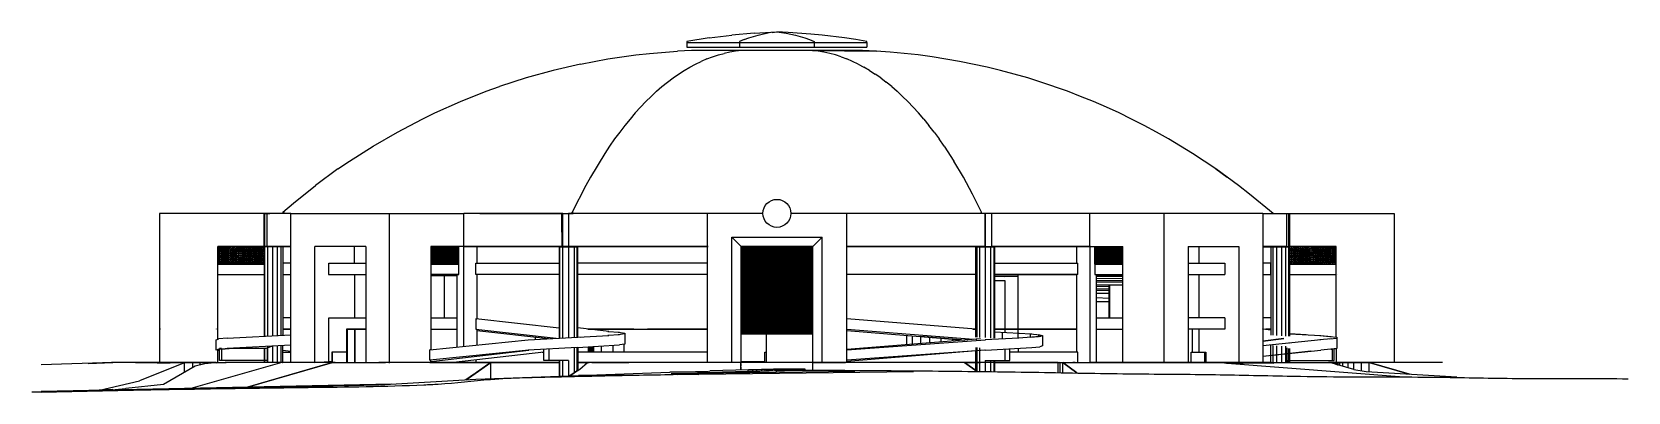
# Model space of a CAD drawing. Extents: x -748 to 161, y 105 to 425.
# Drawn here: x -14.5 to 156.9, y 386 to 424.7 of the extents above; entities that cross this region are included whole.
import ezdxf

# ---------------------------------------------------------------- set-up
doc = ezdxf.new("R2010")
doc.units = 0
doc.header["$LTSCALE"] = 2
doc.header["$MEASUREMENT"] = 0
doc.layers.get('0').update_dxf_attribs({"linetype": 'CONTINUOUS'})
for name, color, linetype in [('02', 2, 'CONTINUOUS'), ('LINHA_CHAO', 6, 'CONTINUOUS'), ('TEXTO--0-20', 25, 'CONTINUOUS')]:
    doc.layers.add(name, color=color, linetype=linetype)

msp = doc.modelspace()

# ---------------------------------------------------------------- linework, layer by layer
at = {"color": 7, "linetype": 'Continuous'}
for p, q in [((58.18, 424.03), (55.77, 423.64)), ((55.77, 423.64), (55.77, 423.54)), ((55.77, 423.54), (61.44, 423.54)), ((55.77, 423.54), (55.77, 423.04)), ((58.18, 424.03), (60.6, 424.33)), ((63.02, 424.54), (60.6, 424.33)), ((61.94, 423.85), (61.44, 423.64)), ((61.44, 423.64), (61.44, 423.54)), ((61.44, 423.54), (69.46, 423.54)), ((61.44, 423.54), (61.44, 423.04)), ((61.94, 423.85), (62.44, 424.03)), ((62.44, 424.03), (63.44, 424.33)), ((63.02, 424.54), (64.24, 424.61)), ((63.44, 424.33), (64.77, 424.64)), ((64.24, 424.61), (65.46, 424.67)), ((64.94, 424.61), (65.46, 424.67)), ((66.67, 424.61), (65.46, 424.67)), ((65.46, 424.67), (65.96, 424.61)), ((65.96, 424.61), (66.46, 424.54)), ((66.46, 424.54), (66.96, 424.44)), ((69.09, 424.44), (66.67, 424.61)), ((66.96, 424.44), (67.46, 424.33)), ((67.46, 424.33), (67.96, 424.18)), ((67.96, 424.18), (68.46, 424.03)), ((68.46, 424.03), (68.96, 423.85)), ((68.96, 423.85), (69.46, 423.64)), ((70.31, 424.33), (69.09, 424.44)), ((69.46, 423.64), (69.46, 423.54)), ((69.46, 423.54), (75.12, 423.54)), ((69.46, 423.54), (69.46, 423.04)), ((72.72, 424.03), (70.31, 424.33)), ((73.92, 423.85), (72.72, 424.03)), ((75.12, 423.64), (73.92, 423.85)), ((75.12, 423.54), (75.12, 423.64)), ((75.12, 423.54), (75.12, 423.04)), ((55.77, 423.04), (61.44, 423.04)), ((61.44, 423.04), (69.46, 423.04)), ((69.46, 423.04), (75.12, 423.04)), ((33.54, 405.21), (42.46, 405.21)), ((42.35, 403.21), (42.35, 405.21)), ((42.35, 405.21), (42.35, 401.66)), ((43.07, 405.21), (43.07, 401.66)), ((87.83, 401.66), (87.83, 405.21)), ((88.54, 401.66), (88.54, 405.21)), ((43.07, 401.66), (31.83, 401.66)), ((69.3, 401.46), (61.6, 401.46)), ((69.3, 401.26), (61.6, 401.26)), ((61.65, 392.26), (61.65, 401.66)), ((61.75, 392.26), (61.75, 401.66)), ((61.85, 392.26), (61.85, 401.66)), ((61.95, 392.26), (61.95, 401.66)), ((62.05, 392.26), (62.05, 401.66)), ((62.15, 392.26), (62.15, 401.66)), ((62.25, 392.26), (62.25, 401.66)), ((62.35, 392.26), (62.35, 401.66)), ((62.45, 392.26), (62.45, 401.66)), ((62.55, 392.26), (62.55, 401.66)), ((62.65, 392.26), (62.65, 401.66)), ((62.75, 392.26), (62.75, 401.66)), ((62.85, 392.26), (62.85, 401.66)), ((62.95, 392.26), (62.95, 401.66)), ((63.05, 392.26), (63.05, 401.66)), ((63.15, 392.26), (63.15, 401.66)), ((63.25, 392.26), (63.25, 401.66)), ((63.35, 392.26), (63.35, 401.66)), ((63.45, 392.26), (63.45, 401.66)), ((63.55, 392.26), (63.55, 401.66)), ((63.65, 392.26), (63.65, 401.66)), ((63.75, 392.26), (63.75, 401.66)), ((63.85, 392.26), (63.85, 401.66)), ((63.95, 392.26), (63.95, 401.66)), ((64.05, 392.26), (64.05, 401.66)), ((64.15, 392.26), (64.15, 401.66)), ((64.25, 392.26), (64.25, 401.66)), ((64.35, 392.26), (64.35, 401.66)), ((64.45, 392.26), (64.45, 401.66)), ((64.55, 392.26), (64.55, 401.66)), ((64.65, 392.26), (64.65, 401.66)), ((64.75, 392.26), (64.75, 401.66)), ((64.85, 392.26), (64.85, 401.66)), ((64.95, 392.26), (64.95, 401.66)), ((65.05, 392.26), (65.05, 401.66)), ((65.15, 392.26), (65.15, 401.66)), ((65.25, 392.26), (65.25, 401.66)), ((65.35, 392.26), (65.35, 401.66)), ((65.45, 392.26), (65.45, 401.66)), ((65.55, 392.26), (65.55, 401.66)), ((65.65, 392.26), (65.65, 401.66)), ((65.75, 392.26), (65.75, 401.66)), ((65.85, 392.26), (65.85, 401.66)), ((65.95, 392.26), (65.95, 401.66)), ((66.05, 392.26), (66.05, 401.66)), ((66.15, 392.26), (66.15, 401.66)), ((66.25, 392.26), (66.25, 401.66)), ((66.35, 392.26), (66.35, 401.66)), ((66.45, 392.26), (66.45, 401.66)), ((66.55, 392.26), (66.55, 401.66)), ((66.65, 392.26), (66.65, 401.66)), ((66.75, 392.26), (66.75, 401.66)), ((66.85, 392.26), (66.85, 401.66)), ((66.95, 392.26), (66.95, 401.66)), ((67.05, 392.26), (67.05, 401.66)), ((67.15, 392.26), (67.15, 401.66)), ((67.25, 392.26), (67.25, 401.66)), ((67.35, 392.26), (67.35, 401.66)), ((67.45, 392.26), (67.45, 401.66)), ((67.55, 392.26), (67.55, 401.66)), ((67.65, 392.26), (67.65, 401.66)), ((67.75, 392.26), (67.75, 401.66)), ((67.85, 392.26), (67.85, 401.66)), ((67.95, 392.26), (67.95, 401.66)), ((68.05, 392.26), (68.05, 401.66)), ((68.15, 392.26), (68.15, 401.66)), ((68.25, 392.26), (68.25, 401.66)), ((68.35, 392.26), (68.35, 401.66)), ((68.45, 392.26), (68.45, 401.66)), ((68.55, 392.26), (68.55, 401.66)), ((68.65, 392.26), (68.65, 401.66)), ((68.75, 392.26), (68.75, 401.66)), ((68.85, 392.26), (68.85, 401.66)), ((68.95, 392.26), (68.95, 401.66)), ((69.05, 392.26), (69.05, 401.66)), ((69.15, 392.26), (69.15, 401.66)), ((69.25, 392.26), (69.25, 401.66)), ((87.83, 401.66), (102.6, 401.66)), ((31.3, 398.65), (31.3, 399.75)), ((33.14, 399.86), (42.06, 399.86)), ((33.14, 398.65), (33.14, 399.86)), ((69.3, 401.06), (61.6, 401.06)), ((69.3, 400.86), (61.6, 400.86)), ((69.3, 400.66), (61.6, 400.66)), ((69.3, 400.46), (61.6, 400.46)), ((69.3, 400.26), (61.6, 400.26)), ((69.3, 400.06), (61.6, 400.06)), ((69.3, 399.86), (61.6, 399.86)), ((69.3, 399.66), (61.6, 399.66)), ((69.3, 399.46), (61.6, 399.46)), ((88.83, 399.86), (97.76, 399.86)), ((97.76, 398.65), (97.76, 399.86)), ((99.6, 399.75), (99.6, 398.65)), ((28.29, 398.65), (31.3, 398.65)), ((28.29, 398.65), (31.3, 398.65)), ((29.76, 394.01), (29.76, 398.55)), ((42.06, 398.65), (33.14, 398.65)), ((69.3, 399.26), (61.6, 399.26)), ((69.3, 399.06), (61.6, 399.06)), ((69.3, 398.86), (61.6, 398.86)), ((69.3, 398.66), (61.6, 398.66)), ((69.3, 398.46), (61.6, 398.46)), ((69.3, 398.26), (61.6, 398.26)), ((69.3, 398.06), (61.6, 398.06)), ((69.3, 397.86), (61.6, 397.86)), ((69.3, 397.66), (61.6, 397.66)), ((97.76, 398.65), (88.7, 398.65)), ((97.76, 398.65), (88.83, 398.65)), ((89.94, 398), (89.94, 392.43)), ((91.36, 391.82), (91.36, 398.65)), ((99.6, 398.65), (102.6, 398.65)), ((69.3, 397.46), (61.6, 397.46)), ((69.3, 397.26), (61.6, 397.26)), ((69.3, 397.06), (61.6, 397.06)), ((69.3, 396.86), (61.6, 396.86)), ((69.3, 396.66), (61.6, 396.66)), ((69.3, 396.46), (61.6, 396.46)), ((69.3, 396.26), (61.6, 396.26)), ((69.3, 396.06), (61.6, 396.06)), ((101.08, 397.55), (101.08, 394.01)), ((101.19, 394.01), (101.19, 397.55)), ((69.3, 395.86), (61.6, 395.86)), ((69.3, 395.66), (61.6, 395.66)), ((69.3, 395.46), (61.6, 395.46)), ((69.3, 395.26), (61.6, 395.26)), ((69.3, 395.06), (61.6, 395.06)), ((69.3, 394.86), (61.6, 394.86)), ((69.3, 394.66), (61.6, 394.66)), ((69.3, 394.46), (61.6, 394.46)), ((69.3, 394.26), (61.6, 394.26)), ((13.27, 394.01), (12.4, 394.01)), ((13.27, 392.8), (12.4, 392.8)), ((12.4, 392.7), (12.4, 392.15)), ((28.29, 394.01), (31.13, 394.01)), ((28.29, 392.8), (31.13, 392.8)), ((42.06, 392.88), (33.14, 393.9)), ((33.14, 393.9), (33.24, 393.9)), ((33.14, 393.9), (33.14, 392.8)), ((33.14, 392.8), (33.24, 392.8)), ((33.14, 392.8), (41.75, 391.81)), ((33.24, 393.9), (33.24, 393.89)), ((33.24, 392.8), (33.24, 392.79)), ((33.24, 392.66), (40.92, 391.77)), ((47.42, 392.54), (44.07, 392.92)), ((45.15, 392.8), (57.95, 392.8)), ((45.22, 392.79), (45.22, 392.8)), ((46.58, 392.8), (46.58, 392.63)), ((47.3, 392.54), (48.54, 392.45)), ((47.42, 392.54), (47.42, 392.53)), ((69.3, 394.06), (61.6, 394.06)), ((69.3, 393.86), (61.6, 393.86)), ((69.3, 393.66), (61.6, 393.66)), ((69.3, 393.46), (61.6, 393.46)), ((69.3, 393.26), (61.6, 393.26)), ((69.3, 393.06), (61.6, 393.06)), ((69.3, 392.86), (61.6, 392.86)), ((69.3, 392.66), (61.6, 392.66)), ((86.83, 392.78), (72.95, 393.9)), ((72.95, 392.8), (86.55, 391.7)), ((72.95, 392.66), (85.62, 391.62)), ((86.49, 392.8), (86.83, 392.8)), ((86.83, 392.8), (86.83, 392.78)), ((88.83, 392.8), (97.65, 392.8)), ((99.77, 394.01), (102.6, 394.01)), ((99.77, 392.8), (102.6, 392.8)), ((118.5, 394.01), (117.63, 394.01)), ((117.63, 392.8), (117.63, 392.84)), ((117.63, 392.84), (118.5, 392.73)), ((118.5, 392.8), (117.94, 392.8)), ((118.44, 392.74), (118.5, 392.8)), ((5.25, 391.65), (5.54, 391.74)), ((5.25, 390.55), (5.25, 391.65)), ((6.42, 391.83), (5.54, 391.74)), ((6.42, 391.83), (13.27, 392.18)), ((13.27, 391.08), (6.42, 390.73)), ((7.87, 390.82), (7.87, 390.82)), ((9.51, 390.91), (9.55, 390.91)), ((9.55, 390.91), (9.55, 390.91)), ((13.27, 392.19), (13.25, 392.19)), ((13.25, 392.19), (13.25, 392.18)), ((13.27, 392.18), (13.27, 392.19)), ((28.18, 390.56), (38.73, 391.65)), ((38.73, 391.65), (47.41, 392.1)), ((44, 390.82), (38.73, 390.55)), ((39.54, 391.7), (39.54, 391.93)), ((42.09, 391.83), (42.12, 391.83)), ((44.03, 390.82), (48.54, 391.09)), ((45.22, 390.31), (45.22, 390.87)), ((45.31, 390.88), (45.28, 390.87)), ((45.28, 390.87), (45.28, 390.31)), ((45.31, 390.31), (45.31, 390.88)), ((45.35, 390.88), (45.35, 390.31)), ((45.4, 390.31), (45.4, 390.88)), ((45.46, 390.88), (45.46, 390.31)), ((45.53, 390.31), (45.53, 390.89)), ((45.59, 390.89), (45.59, 390.31)), ((45.65, 390.31), (45.65, 390.89)), ((45.74, 390.9), (45.7, 390.9)), ((45.7, 390.9), (45.7, 390.31)), ((45.74, 390.31), (45.74, 390.9)), ((45.78, 390.9), (45.77, 390.9)), ((45.77, 390.9), (45.77, 390.31)), ((45.78, 392.01), (45.78, 392)), ((45.78, 390.31), (45.78, 390.9)), ((46.58, 390.95), (46.58, 390.31)), ((48.54, 392.19), (47.3, 392.1)), ((47.3, 392.1), (47.3, 392.09)), ((47.85, 391.03), (47.85, 390.31)), ((48.41, 392.45), (49.14, 392.36)), ((49.14, 392.28), (48.41, 392.19)), ((49.14, 391.17), (48.54, 391.09)), ((49, 392.38), (48.99, 392.36)), ((48.99, 392.36), (48.99, 392.28)), ((49, 391.15), (49, 390.31)), ((49.14, 392.36), (49.14, 391.17)), ((69.3, 392.46), (61.6, 392.46)), ((69.3, 392.26), (61.6, 392.26)), ((64.29, 392.26), (64.29, 389.21)), ((87.33, 391.76), (72.95, 390.59)), ((72.95, 390.56), (87.85, 391.65)), ((79.36, 392.13), (79.36, 391.11)), ((80.03, 391.16), (80.03, 392.07)), ((80.88, 392.01), (80.87, 392.01)), ((80.87, 392.01), (80.87, 391.23)), ((85.18, 391.66), (80.88, 392.01)), ((80.88, 392.01), (80.88, 392.01)), ((81.88, 391.32), (81.88, 391.92)), ((83.05, 391.83), (83.05, 391.41)), ((84.32, 391.72), (84.32, 391.51)), ((84.33, 391.51), (84.33, 391.72)), ((85.17, 391.58), (85.17, 391.66)), ((85.17, 391.66), (85.18, 391.66)), ((85.18, 391.58), (85.17, 391.58)), ((85.21, 391.65), (85.18, 391.66)), ((85.18, 391.66), (85.18, 391.58)), ((85.21, 391.59), (85.21, 391.65)), ((85.25, 391.59), (85.21, 391.59)), ((85.29, 391.65), (85.25, 391.65)), ((85.25, 391.65), (85.25, 391.59)), ((85.29, 391.59), (85.29, 391.65)), ((85.36, 391.64), (85.36, 391.6)), ((85.43, 391.63), (85.43, 391.6)), ((85.48, 391.6), (85.48, 391.63)), ((85.55, 391.62), (85.55, 391.61)), ((85.6, 391.61), (85.6, 391.62)), ((91.44, 391.83), (87.83, 391.65)), ((87.83, 391.65), (87.85, 391.65)), ((88.83, 392.49), (91.46, 392.36)), ((89.69, 391.73), (89.69, 392.45)), ((89.74, 392.45), (89.74, 392.44)), ((89.74, 390.64), (92.81, 390.82)), ((91.36, 392.36), (92.81, 392.28)), ((92.81, 391.92), (91.36, 391.83)), ((91.46, 392.36), (91.46, 392.35)), ((92.69, 392.28), (93.69, 392.19)), ((92.69, 391.91), (92.69, 392.28)), ((92.69, 391.92), (93.54, 392.01)), ((93.69, 392.01), (92.81, 391.92)), ((92.81, 390.82), (93.69, 390.91)), ((93.84, 392.1), (93.54, 392.19)), ((93.54, 392.19), (93.54, 392.01)), ((93.54, 392.01), (93.84, 392.1)), ((93.69, 392.19), (93.98, 392.1)), ((93.69, 392.01), (93.98, 392.1)), ((93.98, 391), (93.69, 390.91)), ((93.98, 392.1), (93.98, 391)), ((117.63, 391.51), (119.88, 391.78)), ((119.88, 391.77), (117.63, 391.51)), ((123.85, 391.65), (117.63, 391)), ((120.5, 392.27), (123.85, 392.1)), ((122.28, 392.19), (120.5, 392.27)), ((122.28, 392.18), (122.28, 392.19)), ((123.74, 392.1), (124.84, 392.01)), ((124.97, 391.74), (123.74, 391.65)), ((123.74, 391.65), (123.74, 391.63)), ((123.85, 392.1), (124.97, 392.01)), ((123.85, 392.09), (123.85, 392.1)), ((124.84, 392.01), (125.57, 391.92)), ((124.84, 391.74), (125.57, 391.83)), ((124.84, 391.72), (124.84, 391.74)), ((125.57, 391.92), (125.57, 390.73)), ((-0.85, 389.21), (1.48, 389.21)), ((5.54, 390.64), (5.25, 390.55)), ((5.61, 390.61), (5.4, 390.55)), ((5.61, 390.61), (5.4, 390.55)), ((5.4, 390.55), (5.61, 390.55)), ((5.54, 390.64), (6.42, 390.73)), ((5.61, 390.72), (5.83, 390.72)), ((5.83, 390.72), (5.61, 390.72)), ((6.55, 390.73), (5.83, 390.65)), ((6.55, 390.73), (6.55, 390.73)), ((10.59, 390.73), (6.55, 390.73)), ((6.55, 390.73), (6.55, 390.73)), ((13.27, 390.41), (12.4, 390.51)), ((12.4, 390.31), (13.27, 390.31)), ((19.24, 390.31), (17.65, 390.31)), ((17.65, 390.31), (17.65, 389.21)), ((17.75, 389.21), (17.75, 390.31)), ((17.75, 389.21), (18.01, 389.21)), ((27.62, 389.21), (22.7, 389.21)), ((28.29, 390.56), (28.18, 390.56)), ((28.18, 389.46), (28.18, 390.56)), ((38.82, 390.55), (28.18, 389.46)), ((28.18, 389.46), (28.29, 389.46)), ((28.29, 390.57), (28.29, 390.56)), ((28.29, 389.33), (38.82, 390.55)), ((28.29, 389.21), (28.29, 389.47)), ((40.43, 390.32), (30.73, 389.21)), ((33.14, 389.48), (33.14, 389.21)), ((34.72, 387.49), (34.72, 389.21)), ((42.09, 389.21), (35.24, 389.21)), ((40.24, 390.31), (40.43, 390.31)), ((57.95, 390.31), (44.07, 390.31)), ((44.07, 389.21), (45.28, 389.21)), ((45.35, 390.31), (45.31, 390.31)), ((45.77, 390.31), (45.74, 390.31)), ((64.14, 389.21), (64.14, 390.31)), ((64.14, 390.31), (64.29, 390.31)), ((72.95, 389.21), (71.3, 389.21)), ((87.85, 390.55), (72.95, 389.46)), ((87.71, 390.53), (72.95, 389.33)), ((85.6, 389.21), (87.31, 389.21)), ((87.85, 390.55), (89.74, 390.64)), ((88.83, 389.21), (95.65, 389.21)), ((97.76, 390.31), (90.47, 390.31)), ((91.36, 390.72), (91.36, 390.31)), ((95.65, 388.14), (95.65, 389.21)), ((95.65, 389.21), (96.16, 389.21)), ((95.84, 389.21), (95.84, 388.14)), ((96.23, 389.16), (95.85, 389.21)), ((96.16, 388.13), (96.16, 389.21)), ((96.23, 389.16), (96.62, 388.88)), ((96.63, 389.2), (96.65, 389.21)), ((97.76, 389.21), (97.76, 390.31)), ((109.93, 389.21), (109.93, 390.31)), ((109.93, 390.31), (111.51, 390.31)), ((111.41, 389.21), (111.41, 390.31)), ((111.51, 390.31), (111.51, 389.21)), ((114.94, 389.21), (114.94, 389.22)), ((117.63, 389.9), (123.85, 390.55)), ((125.3, 390.67), (123.85, 390.55)), ((124.68, 389.21), (125.68, 389.21)), ((125.65, 389.21), (124.68, 389.21)), ((125.65, 389.21), (124.68, 389.21)), ((127.42, 388.45), (124.84, 389.21)), ((124.97, 390.64), (125.07, 390.65)), ((125.57, 390.73), (125.3, 390.69)), ((125.5, 390.71), (125.5, 388.97)), ((125.53, 389.22), (125.53, 389.2)), ((125.62, 389.2), (125.62, 389.22)), ((125.62, 389.22), (125.62, 389.21)), ((125.62, 389.21), (125.65, 389.21)), ((125.65, 389.2), (125.65, 389.22)), ((125.65, 389.22), (125.65, 389.21)), ((125.65, 388.94), (125.65, 389.21)), ((125.68, 389.21), (125.68, 389.22)), ((125.68, 389.21), (125.68, 388.93)), ((125.72, 389.21), (125.72, 389.22)), ((125.85, 389.21), (125.85, 388.89)), ((126.22, 388.8), (126.22, 389.21)), ((126.75, 389.21), (126.75, 388.64)), ((127.41, 388.45), (127.41, 389.21)), ((128.19, 389.21), (128.19, 388.31)), ((129.04, 388.2), (129.04, 389.21)), ((125.68, 388.93), (125.65, 388.94)), ((127.42, 388.45), (128.72, 388.23)), ((131.75, 388.43), (131.75, 388.42))]:
    msp.add_line(p, q, dxfattribs=at)
at = {"color": 1, "linetype": 'Continuous'}
for p, q in [((44.35, 421.22), (47.31, 421.77)), ((47.31, 421.77), (50.29, 422.2)), ((50.29, 422.2), (51.77, 422.36)), ((51.77, 422.36), (54.77, 422.6)), ((56.28, 422.67), (54.77, 422.6)), ((74.64, 422.67), (56.28, 422.67)), ((57.94, 421.77), (57.32, 421.51)), ((57.94, 421.77), (58.55, 422)), ((58.55, 422), (59.17, 422.2)), ((59.17, 422.2), (59.79, 422.36)), ((60.41, 422.5), (59.79, 422.36)), ((61.02, 422.6), (60.41, 422.5)), ((61.64, 422.67), (61.02, 422.6)), ((69.88, 422.6), (69.26, 422.67)), ((69.26, 422.67), (76.12, 422.6)), ((70.5, 422.5), (69.88, 422.6)), ((71.12, 422.36), (70.5, 422.5)), ((71.73, 422.2), (71.12, 422.36)), ((72.35, 422), (71.73, 422.2)), ((72.35, 422), (72.96, 421.77)), ((73.58, 421.51), (72.96, 421.77)), ((76.14, 422.6), (74.62, 422.67)), ((74.62, 422.67), (74.62, 422.66)), ((74.62, 422.66), (74.64, 422.67)), ((77.62, 422.5), (76.12, 422.6)), ((79.13, 422.36), (77.62, 422.5)), ((80.63, 422.2), (79.13, 422.36)), ((82.11, 422), (80.63, 422.2)), ((85.07, 421.51), (82.11, 422)), ((41.43, 420.54), (38.54, 419.74)), ((44.35, 421.22), (41.43, 420.54)), ((54.3, 419.74), (54.9, 420.15)), ((54.9, 420.15), (55.5, 420.54)), ((55.5, 420.54), (56.1, 420.89)), ((56.1, 420.89), (56.71, 421.22)), ((56.71, 421.22), (57.32, 421.51)), ((74.19, 421.22), (73.58, 421.51)), ((74.19, 421.22), (74.8, 420.89)), ((75.41, 420.54), (74.8, 420.89)), ((75.41, 420.54), (76, 420.15)), ((76.6, 419.74), (76, 420.15)), ((88.02, 420.89), (85.07, 421.51)), ((89.48, 420.54), (88.02, 420.89)), ((92.38, 419.74), (89.48, 420.54)), ((31.46, 417.2), (34.25, 418.3)), ((34.25, 418.3), (35.67, 418.81)), ((38.54, 419.74), (35.67, 418.81)), ((52.53, 418.3), (51.95, 417.76)), ((52.53, 418.3), (53.11, 418.81)), ((53.11, 418.81), (53.71, 419.29)), ((53.71, 419.29), (54.3, 419.74)), ((76.6, 419.74), (77.19, 419.29)), ((77.79, 418.81), (77.19, 419.29)), ((77.79, 418.81), (78.37, 418.3)), ((78.37, 418.3), (78.95, 417.76)), ((93.81, 419.29), (92.38, 419.74)), ((96.65, 418.3), (93.81, 419.29)), ((98.05, 417.76), (96.65, 418.3)), ((28.72, 415.98), (31.46, 417.2)), ((50.8, 416.6), (50.23, 415.98)), ((51.37, 417.2), (50.8, 416.6)), ((51.95, 417.76), (51.37, 417.2)), ((78.95, 417.76), (79.53, 417.2)), ((80.1, 416.6), (79.53, 417.2)), ((80.1, 416.6), (80.67, 415.98)), ((99.45, 417.2), (98.05, 417.76)), ((100.83, 416.6), (99.45, 417.2)), ((102.19, 415.98), (100.83, 416.6)), ((24.7, 413.93), (27.37, 415.32)), ((27.37, 415.32), (28.72, 415.98)), ((49.68, 415.32), (49.12, 414.64)), ((50.23, 415.98), (49.68, 415.32)), ((81.22, 415.32), (80.67, 415.98)), ((81.22, 415.32), (81.78, 414.64)), ((103.54, 415.32), (102.19, 415.98)), ((104.88, 414.64), (103.54, 415.32)), ((22.09, 412.43), (24.7, 413.93)), ((48.03, 413.19), (47.49, 412.43)), ((48.57, 413.93), (48.03, 413.19)), ((49.12, 414.64), (48.57, 413.93)), ((82.33, 413.93), (81.78, 414.64)), ((82.33, 413.93), (82.87, 413.19)), ((83.41, 412.43), (82.87, 413.19)), ((106.21, 413.93), (104.88, 414.64)), ((107.51, 413.19), (106.21, 413.93)), ((108.8, 412.43), (107.51, 413.19)), ((19.57, 410.81), (22.09, 412.43)), ((46.96, 411.63), (45.42, 409.09)), ((47.49, 412.43), (46.96, 411.63)), ((83.41, 412.43), (84.45, 410.81)), ((110.07, 411.63), (108.8, 412.43)), ((111.35, 410.81), (110.07, 411.63)), ((18.32, 409.97), (15.9, 408.19)), ((18.32, 409.97), (19.57, 410.81)), ((85.48, 409.09), (84.45, 410.81)), ((112.58, 409.97), (111.33, 410.81)), ((111.33, 410.81), (111.35, 410.81)), ((113.79, 409.09), (112.58, 409.97)), ((112.58, 409.97), (113.81, 409.09)), ((13.55, 406.32), (15.9, 408.19)), ((44.92, 408.19), (43.47, 405.34)), ((45.42, 409.09), (44.92, 408.19)), ((86.47, 407.26), (85.48, 409.09)), ((115.01, 408.19), (113.79, 409.09)), ((116.19, 407.26), (115.01, 408.19)), ((12.4, 405.34), (13.55, 406.32)), ((87.41, 405.34), (86.47, 407.26)), ((118.74, 405.21), (116.19, 407.26)), ((13.27, 389.21), (13.27, 405.21)), ((13.27, 405.21), (31.83, 405.21)), ((23.87, 389.15), (23.87, 405.21)), ((31.83, 401.66), (31.83, 405.21)), ((99.07, 405.21), (88.44, 405.21)), ((99.07, 401.66), (99.07, 405.21)), ((117.63, 405.21), (99.07, 405.21)), ((107.02, 389.21), (107.02, 405.21)), ((117.63, 405.21), (117.63, 389.21)), ((15.85, 389.21), (15.85, 401.66)), ((21.3, 401.66), (15.85, 401.66)), ((21.3, 401.66), (15.85, 401.66)), ((21.3, 401.66), (21.3, 389.21)), ((28.29, 401.66), (28.29, 390.57)), ((31.79, 401.66), (42.4, 401.66)), ((31.83, 390.93), (31.83, 401.66)), ((33.24, 401.66), (33.24, 399.86)), ((33.25, 399.86), (33.25, 401.66)), ((43.07, 401.66), (57.95, 401.66)), ((88.48, 401.66), (99.07, 401.66)), ((97.65, 399.86), (97.65, 401.66)), ((99.07, 401.66), (99.07, 389.21)), ((102.6, 389.21), (102.6, 401.66)), ((109.6, 401.66), (109.6, 389.21)), ((109.6, 401.66), (115.05, 401.66)), ((115.05, 401.66), (115.05, 389.21)), ((31.13, 390.86), (31.13, 398.65)), ((42.06, 398.65), (33.18, 398.65)), ((33.24, 398.65), (33.24, 393.89)), ((88.83, 398.65), (97.7, 398.65)), ((97.65, 390.31), (97.65, 398.65)), ((99.77, 389.21), (99.77, 398.65)), ((-0.72, 392.79), (-0.72, 392.81)), ((-0.72, 392.8), (-0.72, 392.79)), ((5.27, 392.79), (5.27, 392.81)), ((5.27, 392.81), (5.27, 392.8)), ((28.29, 392.8), (31.13, 392.8)), ((33.24, 392.79), (33.24, 391.08)), ((50.08, 392.8), (45.15, 392.8)), ((57.95, 392.8), (51.54, 392.8)), ((86.83, 392.8), (86.49, 392.8)), ((97.65, 392.8), (88.83, 392.8)), ((99.77, 392.8), (102.6, 392.8)), ((117.94, 392.8), (118.5, 392.8)), ((44.07, 390.82), (44.07, 388.35)), ((85.18, 391.66), (80.88, 392.01)), ((86.83, 390.82), (86.83, 388.35)), ((-0.72, 389.21), (1.48, 389.21)), ((17.75, 389.21), (18.01, 389.21)), ((35.24, 389.21), (42.06, 389.21)), ((40.43, 389.41), (40.43, 390.64)), ((43.07, 389.41), (40.43, 389.41)), ((40.98, 390.67), (40.98, 389.41)), ((42.06, 389.41), (42.06, 387.74)), ((44.07, 389.21), (45.28, 389.21)), ((61.47, 389.22), (61.47, 389.21)), ((64.23, 389.21), (64.23, 389.22)), ((69.42, 389.21), (69.42, 389.22)), ((71.3, 389.21), (72.82, 389.21)), ((86.83, 389.21), (85.6, 389.21)), ((88.83, 389.21), (86.83, 389.21)), ((87.83, 389.41), (90.47, 389.41)), ((88.81, 389.41), (88.82, 389.41)), ((88.83, 389.41), (88.83, 388.23)), ((88.83, 389.21), (95.65, 389.21)), ((89.92, 390.65), (89.92, 389.41)), ((90.47, 389.41), (90.47, 390.72)), ((80.13, 388.2), (48.45, 387.8)), ((54.11, 388.02), (73.83, 388.27)), ((65.2, 388.49), (58.26, 388.31)), ((62.37, 388.3), (62.37, 388.44)), ((62.37, 388.44), (63.05, 388.44)), ((62.82, 388.44), (62.82, 388.31)), ((63.05, 388.44), (63.24, 388.45)), ((63.24, 388.45), (64.21, 388.45)), ((63.31, 388.31), (63.31, 388.45)), ((65.43, 388.47), (63.81, 388.45)), ((63.81, 388.45), (63.81, 388.31)), ((64.33, 388.46), (65.02, 388.46)), ((64.33, 388.31), (64.33, 388.46)), ((64.89, 388.46), (65.36, 388.49)), ((64.89, 388.46), (64.89, 388.31)), ((68.5, 388.49), (65.1, 388.49)), ((65.31, 388.31), (65.43, 388.31)), ((65.36, 388.49), (65.4, 388.49)), ((65.4, 388.49), (65.43, 388.47)), ((65.43, 388.47), (66.25, 388.47)), ((65.43, 388.31), (65.43, 388.47)), ((65.89, 388.31), (65.43, 388.31)), ((65.46, 388.49), (66.52, 388.48)), ((67.57, 388.48), (65.55, 388.49)), ((65.98, 388.47), (66.66, 388.48)), ((65.98, 388.36), (65.98, 388.47)), ((66, 388.31), (65.98, 388.31)), ((66.17, 388.31), (66, 388.31)), ((66.52, 388.48), (67.57, 388.48)), ((66.52, 388.48), (66.52, 388.32)), ((67.05, 388.32), (67.05, 388.48)), ((67.44, 388.48), (67.63, 388.49)), ((67.57, 388.48), (68.05, 388.49)), ((67.57, 388.33), (67.57, 388.48)), ((68.05, 388.49), (68.05, 388.33)), ((68.5, 388.34), (68.5, 388.49)), ((24.11, 386.89), (-13.56, 386.11))]:
    msp.add_line(p, q, dxfattribs=at)
at = {"color": 8, "linetype": 'Continuous'}
for p, q in [((13.27, 405.21), (-0.85, 405.21)), ((-0.85, 405.21), (-0.85, 389.2)), ((10.41, 405.21), (10.4, 405.21)), ((10.4, 405.21), (11.02, 405.21)), ((10.4, 405.21), (10.4, 392.03)), ((10.4, 403.21), (10.4, 405.21)), ((10.4, 405.21), (10.41, 405.21)), ((10.4, 401.66), (10.4, 405.21)), ((10.48, 405.21), (10.44, 405.21)), ((10.48, 401.66), (10.48, 405.21)), ((10.7, 401.66), (10.7, 405.21)), ((117.63, 405.21), (131.75, 405.21)), ((120.2, 401.66), (120.2, 405.21)), ((120.42, 401.66), (120.42, 405.21)), ((120.5, 401.66), (120.5, 405.21)), ((120.5, 405.21), (120.5, 392.03)), ((131.75, 405.21), (131.75, 389.21)), ((10.41, 403.21), (10.4, 403.21)), ((5.41, 391.7), (5.41, 401.66)), ((10.4, 401.66), (5.41, 401.66)), ((5.45, 401.61), (5.6, 401.61)), ((5.45, 401.43), (5.45, 401.61)), ((5.6, 401.43), (5.45, 401.43)), ((5.45, 401.38), (5.6, 401.38)), ((5.45, 401.2), (5.45, 401.38)), ((5.6, 401.2), (5.45, 401.2)), ((5.45, 401.14), (5.6, 401.14)), ((5.45, 400.74), (5.45, 401.14)), ((5.6, 401.61), (5.6, 401.43)), ((5.6, 401.38), (5.6, 401.2)), ((5.6, 401.14), (5.6, 400.74)), ((5.8, 401.61), (5.65, 401.61)), ((5.65, 401.61), (5.65, 401.43)), ((5.65, 401.43), (5.8, 401.43)), ((5.65, 401.2), (5.65, 401.38)), ((5.65, 401.38), (5.8, 401.38)), ((5.8, 401.2), (5.65, 401.2)), ((5.65, 401.14), (5.8, 401.14)), ((5.65, 400.74), (5.65, 401.14)), ((5.8, 401.43), (5.8, 401.61)), ((5.8, 401.38), (5.8, 401.2)), ((5.8, 401.14), (5.8, 400.74)), ((5.86, 401.43), (5.86, 401.61)), ((5.86, 401.61), (6.19, 401.61)), ((6.19, 401.43), (5.86, 401.43)), ((6.19, 401.38), (5.86, 401.38)), ((5.86, 401.38), (5.86, 401.2)), ((5.86, 401.2), (6.19, 401.2)), ((5.86, 400.74), (5.86, 401.14)), ((5.86, 401.14), (6.19, 401.14)), ((6, 401.43), (6, 401.61)), ((6.05, 401.43), (6, 401.43)), ((6.05, 401.38), (6, 401.38)), ((6, 401.38), (6, 401.2)), ((6, 401.14), (6, 400.74)), ((6.05, 401.61), (6.05, 401.43)), ((6.05, 401.2), (6.05, 401.38)), ((6.05, 400.74), (6.05, 401.14)), ((6.19, 401.61), (6.19, 401.43)), ((6.19, 401.2), (6.19, 401.38)), ((6.19, 401.14), (6.19, 400.74)), ((6.59, 401.61), (6.25, 401.61)), ((6.25, 401.61), (6.25, 401.43)), ((6.25, 401.43), (6.59, 401.43)), ((6.59, 401.38), (6.25, 401.38)), ((6.25, 401.38), (6.25, 401.2)), ((6.25, 401.2), (6.59, 401.2)), ((6.59, 401.14), (6.25, 401.14)), ((6.25, 401.14), (6.25, 400.74)), ((6.4, 401.61), (6.4, 401.43)), ((6.4, 401.2), (6.4, 401.38)), ((6.4, 401.38), (6.44, 401.38)), ((6.4, 400.74), (6.4, 401.14)), ((6.44, 401.43), (6.44, 401.61)), ((6.44, 401.38), (6.44, 401.2)), ((6.44, 401.14), (6.44, 400.74)), ((6.45, 401.43), (6.45, 401.61)), ((6.45, 401.2), (6.45, 401.38)), ((6.45, 400.74), (6.45, 401.14)), ((6.59, 401.43), (6.59, 401.61)), ((6.59, 401.2), (6.59, 401.38)), ((6.59, 400.74), (6.59, 401.14)), ((6.79, 401.61), (6.64, 401.61)), ((6.64, 401.61), (6.64, 401.43)), ((6.64, 401.43), (6.79, 401.43)), ((6.79, 401.38), (6.64, 401.38)), ((6.64, 401.2), (6.64, 401.38)), ((6.64, 401.2), (6.79, 401.2)), ((6.79, 401.14), (6.64, 401.14)), ((6.64, 400.74), (6.64, 401.14)), ((6.79, 401.43), (6.79, 401.61)), ((6.79, 401.38), (6.79, 401.2)), ((6.79, 401.14), (6.79, 400.74)), ((7.18, 401.61), (6.84, 401.61)), ((6.84, 401.43), (6.84, 401.61)), ((6.84, 401.43), (7.18, 401.43)), ((6.84, 401.38), (7.18, 401.38)), ((6.84, 401.2), (6.84, 401.38)), ((7.18, 401.2), (6.84, 401.2)), ((7.18, 401.14), (6.84, 401.14)), ((6.84, 400.74), (6.84, 401.14)), ((6.99, 401.61), (6.99, 401.43)), ((6.99, 401.43), (7.03, 401.43)), ((6.99, 401.2), (6.99, 401.38)), ((6.99, 401.38), (7.03, 401.38)), ((6.99, 401.14), (6.99, 400.74)), ((7.03, 401.43), (7.03, 401.61)), ((7.03, 401.38), (7.03, 401.2)), ((7.03, 401.14), (7.03, 400.74)), ((7.05, 401.43), (7.05, 401.61)), ((7.05, 401.2), (7.05, 401.38)), ((7.05, 400.74), (7.05, 401.14)), ((7.18, 401.61), (7.18, 401.43)), ((7.18, 401.2), (7.18, 401.38)), ((7.18, 400.74), (7.18, 401.14)), ((7.38, 401.61), (7.23, 401.61)), ((7.23, 401.43), (7.23, 401.61)), ((7.23, 401.43), (7.38, 401.43)), ((7.23, 401.38), (7.38, 401.38)), ((7.23, 401.38), (7.23, 401.2)), ((7.38, 401.2), (7.23, 401.2)), ((7.23, 401.14), (7.38, 401.14)), ((7.23, 401.14), (7.23, 400.74)), ((7.38, 401.61), (7.38, 401.43)), ((7.38, 401.38), (7.38, 401.2)), ((7.38, 400.74), (7.38, 401.14)), ((7.44, 401.43), (7.44, 401.61)), ((7.44, 401.61), (7.78, 401.61)), ((7.78, 401.43), (7.44, 401.43)), ((7.44, 401.38), (7.78, 401.38)), ((7.44, 401.2), (7.44, 401.38)), ((7.78, 401.2), (7.44, 401.2)), ((7.44, 401.14), (7.78, 401.14)), ((7.44, 400.74), (7.44, 401.14)), ((7.59, 401.43), (7.59, 401.61)), ((7.59, 401.61), (7.63, 401.61)), ((7.63, 401.38), (7.59, 401.38)), ((7.59, 401.38), (7.59, 401.2)), ((7.59, 401.14), (7.59, 400.74)), ((7.63, 401.61), (7.63, 401.43)), ((7.63, 401.2), (7.63, 401.38)), ((7.63, 400.74), (7.63, 401.14)), ((7.78, 401.61), (7.78, 401.43)), ((7.78, 401.38), (7.78, 401.2)), ((7.78, 401.14), (7.78, 400.74)), ((7.98, 401.61), (7.83, 401.61)), ((7.83, 401.61), (7.83, 401.43)), ((7.83, 401.43), (7.98, 401.43)), ((7.83, 401.38), (7.98, 401.38)), ((7.83, 401.2), (7.83, 401.38)), ((7.98, 401.2), (7.83, 401.2)), ((7.83, 401.14), (7.98, 401.14)), ((7.83, 400.74), (7.83, 401.14)), ((7.98, 401.43), (7.98, 401.61)), ((7.98, 401.38), (7.98, 401.2)), ((7.98, 401.14), (7.98, 400.74)), ((8.37, 401.61), (8.03, 401.61)), ((8.03, 401.61), (8.03, 401.43)), ((8.03, 401.43), (8.37, 401.43)), ((8.03, 401.38), (8.37, 401.38)), ((8.03, 401.2), (8.03, 401.38)), ((8.37, 401.2), (8.03, 401.2)), ((8.03, 401.14), (8.37, 401.14)), ((8.03, 401.14), (8.03, 400.74)), ((8.18, 401.43), (8.18, 401.61)), ((8.18, 401.61), (8.22, 401.61)), ((8.22, 401.38), (8.18, 401.38)), ((8.18, 401.38), (8.18, 401.2)), ((8.18, 400.74), (8.18, 401.14)), ((8.22, 401.61), (8.22, 401.43)), ((8.22, 401.2), (8.22, 401.38)), ((8.22, 401.14), (8.22, 400.74)), ((8.37, 401.43), (8.37, 401.61)), ((8.37, 401.38), (8.37, 401.2)), ((8.37, 400.74), (8.37, 401.14)), ((8.57, 401.61), (8.42, 401.61)), ((8.42, 401.61), (8.42, 401.43)), ((8.42, 401.43), (8.57, 401.43)), ((8.57, 401.38), (8.42, 401.38)), ((8.42, 401.38), (8.42, 401.2)), ((8.42, 401.2), (8.57, 401.2)), ((8.42, 401.14), (8.57, 401.14)), ((8.42, 400.74), (8.42, 401.14)), ((8.57, 401.43), (8.57, 401.61)), ((8.57, 401.2), (8.57, 401.38)), ((8.57, 401.14), (8.57, 400.74)), ((8.97, 401.61), (8.63, 401.61)), ((8.63, 401.61), (8.63, 401.43)), ((8.63, 401.43), (8.97, 401.43)), ((8.63, 401.38), (8.97, 401.38)), ((8.63, 401.2), (8.63, 401.38)), ((8.97, 401.2), (8.63, 401.2)), ((8.97, 401.14), (8.63, 401.14)), ((8.63, 401.14), (8.63, 400.74)), ((8.82, 401.61), (8.78, 401.61)), ((8.78, 401.61), (8.78, 401.43)), ((8.78, 401.38), (8.78, 401.2)), ((8.78, 401.2), (8.82, 401.2)), ((8.82, 401.14), (8.78, 401.14)), ((8.78, 401.14), (8.78, 400.74)), ((8.82, 401.43), (8.82, 401.61)), ((8.82, 401.2), (8.82, 401.38)), ((8.82, 400.74), (8.82, 401.14)), ((8.97, 401.43), (8.97, 401.61)), ((8.97, 401.38), (8.97, 401.2)), ((8.97, 400.74), (8.97, 401.14)), ((9.17, 401.61), (9.02, 401.61)), ((9.02, 401.61), (9.02, 401.43)), ((9.02, 401.43), (9.17, 401.43)), ((9.02, 401.38), (9.17, 401.38)), ((9.02, 401.2), (9.02, 401.38)), ((9.17, 401.2), (9.02, 401.2)), ((9.02, 400.74), (9.02, 401.14)), ((9.02, 401.14), (9.17, 401.14)), ((9.17, 401.43), (9.17, 401.61)), ((9.17, 401.38), (9.17, 401.2)), ((9.17, 401.14), (9.17, 400.74)), ((9.36, 401.61), (9.22, 401.61)), ((9.22, 401.61), (9.22, 401.43)), ((9.22, 401.43), (9.36, 401.43)), ((9.36, 401.38), (9.22, 401.38)), ((9.22, 401.38), (9.22, 401.2)), ((9.22, 401.2), (9.36, 401.2)), ((9.22, 400.74), (9.22, 401.14)), ((9.22, 401.14), (9.36, 401.14)), ((9.36, 401.43), (9.36, 401.61)), ((9.36, 401.2), (9.36, 401.38)), ((9.36, 401.14), (9.36, 400.74)), ((9.41, 401.43), (9.41, 401.61)), ((9.41, 401.61), (9.56, 401.61)), ((9.56, 401.43), (9.41, 401.43)), ((9.56, 401.38), (9.41, 401.38)), ((9.41, 401.38), (9.41, 401.2)), ((9.41, 401.2), (9.56, 401.2)), ((9.41, 400.74), (9.41, 401.14)), ((9.41, 401.14), (9.56, 401.14)), ((9.56, 401.61), (9.56, 401.43)), ((9.56, 401.2), (9.56, 401.38)), ((9.56, 401.14), (9.56, 400.74)), ((9.95, 401.61), (9.61, 401.61)), ((9.61, 401.61), (9.61, 401.43)), ((9.61, 401.43), (9.95, 401.43)), ((9.95, 401.38), (9.61, 401.38)), ((9.61, 401.38), (9.61, 401.2)), ((9.61, 401.2), (9.95, 401.2)), ((9.61, 400.74), (9.61, 401.14)), ((9.61, 401.14), (9.95, 401.14)), ((9.76, 401.43), (9.76, 401.61)), ((9.76, 401.61), (9.8, 401.61)), ((9.8, 401.38), (9.76, 401.38)), ((9.76, 401.38), (9.76, 401.2)), ((9.76, 401.14), (9.76, 400.74)), ((9.8, 401.61), (9.8, 401.43)), ((9.8, 401.43), (9.82, 401.43)), ((9.8, 401.2), (9.8, 401.38)), ((9.82, 401.2), (9.8, 401.2)), ((9.8, 400.74), (9.8, 401.14)), ((9.8, 401.14), (9.82, 401.14)), ((9.82, 401.43), (9.82, 401.61)), ((9.82, 401.38), (9.82, 401.2)), ((9.82, 401.14), (9.82, 400.74)), ((9.95, 401.43), (9.95, 401.61)), ((9.95, 401.2), (9.95, 401.38)), ((9.95, 401.14), (9.95, 400.74)), ((10.16, 401.61), (10.01, 401.61)), ((10.01, 401.61), (10.01, 401.43)), ((10.01, 401.43), (10.16, 401.43)), ((10.01, 401.2), (10.01, 401.38)), ((10.01, 401.38), (10.16, 401.38)), ((10.16, 401.2), (10.01, 401.2)), ((10.16, 401.14), (10.01, 401.14)), ((10.01, 401.14), (10.01, 400.74)), ((10.16, 401.43), (10.16, 401.61)), ((10.16, 401.38), (10.16, 401.2)), ((10.16, 400.74), (10.16, 401.14)), ((10.36, 401.61), (10.21, 401.61)), ((10.21, 401.61), (10.21, 401.43)), ((10.21, 401.43), (10.36, 401.43)), ((10.36, 401.38), (10.21, 401.38)), ((10.21, 401.38), (10.21, 401.2)), ((10.21, 401.2), (10.36, 401.2)), ((10.21, 400.74), (10.21, 401.14)), ((10.21, 401.14), (10.36, 401.14)), ((10.36, 401.43), (10.36, 401.61)), ((10.36, 401.2), (10.36, 401.38)), ((10.36, 401.14), (10.36, 400.74)), ((10.4, 401.66), (10.4, 401.65)), ((13.27, 401.66), (10.4, 401.66)), ((13.27, 401.61), (10.4, 401.61)), ((10.48, 392.04), (10.48, 401.61)), ((13.27, 401.66), (10.7, 401.66)), ((13.27, 401.66), (10.75, 401.66)), ((10.79, 392.05), (10.79, 401.61)), ((11.28, 401.61), (11.28, 392.08)), ((11.79, 401.61), (11.79, 392.11)), ((12.2, 401.61), (12.2, 392.13)), ((12.37, 401.66), (12.4, 401.66)), ((12.4, 401.61), (12.4, 392.15)), ((20.09, 399.86), (20.09, 401.66)), ((110.8, 399.86), (110.8, 401.66)), ((120.15, 401.66), (117.63, 401.66)), ((117.63, 401.66), (120.2, 401.66)), ((117.63, 401.66), (120.5, 401.66)), ((117.63, 401.61), (120.5, 401.61)), ((118.5, 401.61), (118.5, 392.15)), ((118.51, 401.66), (118.53, 401.66)), ((118.7, 401.61), (118.7, 392.13)), ((119.11, 401.61), (119.11, 392.11)), ((119.62, 401.61), (119.62, 392.08)), ((120.11, 392.05), (120.11, 401.61)), ((120.42, 392.04), (120.42, 401.61)), ((125.5, 401.66), (120.49, 401.66)), ((125.5, 401.66), (120.5, 401.66)), ((120.5, 401.65), (120.5, 401.66)), ((120.55, 401.43), (120.55, 401.61)), ((120.89, 401.61), (120.55, 401.61)), ((120.55, 401.43), (120.89, 401.43)), ((120.55, 401.2), (120.55, 401.38)), ((120.89, 401.38), (120.55, 401.38)), ((120.55, 401.2), (120.89, 401.2)), ((120.55, 400.74), (120.55, 401.14)), ((120.89, 401.14), (120.55, 401.14)), ((120.7, 401.61), (120.7, 401.43)), ((120.7, 401.43), (120.74, 401.43)), ((120.7, 401.2), (120.7, 401.38)), ((120.74, 401.2), (120.7, 401.2)), ((120.7, 401.14), (120.7, 400.74)), ((120.74, 401.43), (120.74, 401.61)), ((120.74, 401.38), (120.74, 401.2)), ((120.74, 400.74), (120.74, 401.14)), ((120.89, 401.61), (120.89, 401.43)), ((120.89, 401.38), (120.89, 401.2)), ((120.89, 401.14), (120.89, 400.74)), ((121.09, 401.61), (120.95, 401.61)), ((120.95, 401.61), (120.95, 401.43)), ((120.95, 401.43), (121.09, 401.43)), ((121.09, 401.38), (120.95, 401.38)), ((120.95, 401.38), (120.95, 401.2)), ((120.95, 401.2), (121.09, 401.2)), ((120.95, 401.14), (121.09, 401.14)), ((120.95, 400.74), (120.95, 401.14)), ((121.09, 401.43), (121.09, 401.61)), ((121.09, 401.2), (121.09, 401.38)), ((121.09, 401.14), (121.09, 400.74)), ((121.15, 401.43), (121.15, 401.61)), ((121.15, 401.61), (121.28, 401.61)), ((121.28, 401.43), (121.15, 401.43)), ((121.28, 401.38), (121.15, 401.38)), ((121.15, 401.38), (121.15, 401.2)), ((121.15, 401.2), (121.28, 401.2)), ((121.15, 400.74), (121.15, 401.14)), ((121.15, 401.14), (121.28, 401.14)), ((121.28, 401.61), (121.28, 401.43)), ((121.28, 401.2), (121.28, 401.38)), ((121.28, 401.14), (121.28, 400.74)), ((121.34, 401.43), (121.34, 401.61)), ((121.34, 401.61), (121.49, 401.61)), ((121.49, 401.43), (121.34, 401.43)), ((121.49, 401.38), (121.34, 401.38)), ((121.34, 401.38), (121.34, 401.2)), ((121.34, 401.2), (121.49, 401.2)), ((121.34, 401.14), (121.49, 401.14)), ((121.34, 400.74), (121.34, 401.14)), ((121.49, 401.61), (121.49, 401.43)), ((121.49, 401.2), (121.49, 401.38)), ((121.49, 401.14), (121.49, 400.74)), ((121.88, 401.61), (121.54, 401.61)), ((121.54, 401.43), (121.54, 401.61)), ((121.54, 401.43), (121.88, 401.43)), ((121.88, 401.38), (121.54, 401.38)), ((121.54, 401.2), (121.54, 401.38)), ((121.88, 401.2), (121.54, 401.2)), ((121.54, 401.14), (121.88, 401.14)), ((121.54, 400.74), (121.54, 401.14)), ((121.69, 401.61), (121.69, 401.43)), ((121.69, 401.38), (121.69, 401.2)), ((121.69, 401.14), (121.69, 400.74)), ((121.73, 401.43), (121.73, 401.61)), ((121.73, 401.38), (121.73, 401.2)), ((121.73, 401.14), (121.73, 400.74)), ((121.74, 401.43), (121.74, 401.61)), ((121.74, 401.2), (121.74, 401.38)), ((121.74, 400.74), (121.74, 401.14)), ((121.88, 401.61), (121.88, 401.43)), ((121.88, 401.2), (121.88, 401.38)), ((121.88, 400.74), (121.88, 401.14)), ((121.93, 401.61), (122.08, 401.61)), ((121.93, 401.43), (121.93, 401.61)), ((121.93, 401.43), (122.08, 401.43)), ((122.08, 401.38), (121.93, 401.38)), ((121.93, 401.38), (121.93, 401.2)), ((122.08, 401.2), (121.93, 401.2)), ((121.93, 401.14), (122.08, 401.14)), ((121.93, 400.74), (121.93, 401.14)), ((122.08, 401.61), (122.08, 401.43)), ((122.08, 401.2), (122.08, 401.38)), ((122.08, 401.14), (122.08, 400.74)), ((122.14, 401.61), (122.47, 401.61)), ((122.14, 401.43), (122.14, 401.61)), ((122.47, 401.43), (122.14, 401.43)), ((122.14, 401.38), (122.47, 401.38)), ((122.14, 401.2), (122.14, 401.38)), ((122.47, 401.2), (122.14, 401.2)), ((122.14, 401.14), (122.47, 401.14)), ((122.14, 400.74), (122.14, 401.14)), ((122.28, 401.61), (122.28, 401.43)), ((122.28, 401.38), (122.28, 401.2)), ((122.28, 401.2), (122.32, 401.2)), ((122.28, 400.74), (122.28, 401.14)), ((122.32, 401.43), (122.32, 401.61)), ((122.32, 401.2), (122.32, 401.38)), ((122.32, 401.14), (122.32, 400.74)), ((122.47, 401.61), (122.47, 401.43)), ((122.47, 401.2), (122.47, 401.38)), ((122.47, 400.74), (122.47, 401.14)), ((122.68, 401.61), (122.53, 401.61)), ((122.53, 401.43), (122.53, 401.61)), ((122.53, 401.43), (122.68, 401.43)), ((122.53, 401.38), (122.68, 401.38)), ((122.53, 401.38), (122.53, 401.2)), ((122.53, 401.2), (122.68, 401.2)), ((122.53, 401.14), (122.68, 401.14)), ((122.53, 401.14), (122.53, 400.74)), ((122.68, 401.61), (122.68, 401.43)), ((122.68, 401.38), (122.68, 401.2)), ((122.68, 401.14), (122.68, 400.74)), ((123.07, 401.61), (122.73, 401.61)), ((122.73, 401.43), (122.73, 401.61)), ((122.73, 401.43), (123.07, 401.43)), ((123.07, 401.38), (122.73, 401.38)), ((122.73, 401.2), (122.73, 401.38)), ((122.73, 401.2), (123.07, 401.2)), ((123.07, 401.14), (122.73, 401.14)), ((122.73, 400.74), (122.73, 401.14)), ((122.88, 401.43), (122.88, 401.61)), ((122.88, 401.61), (122.92, 401.61)), ((122.88, 401.38), (122.88, 401.2)), ((122.88, 401.14), (122.88, 400.74)), ((122.92, 401.61), (122.92, 401.43)), ((122.92, 401.38), (122.92, 401.2)), ((122.92, 400.74), (122.92, 401.14)), ((123.07, 401.61), (123.07, 401.43)), ((123.07, 401.2), (123.07, 401.38)), ((123.07, 401.14), (123.07, 400.74)), ((123.27, 401.61), (123.12, 401.61)), ((123.12, 401.61), (123.12, 401.43)), ((123.12, 401.43), (123.27, 401.43)), ((123.27, 401.38), (123.12, 401.38)), ((123.12, 401.38), (123.12, 401.2)), ((123.12, 401.2), (123.27, 401.2)), ((123.12, 401.14), (123.27, 401.14)), ((123.12, 401.14), (123.12, 400.74)), ((123.27, 401.43), (123.27, 401.61)), ((123.27, 401.2), (123.27, 401.38)), ((123.27, 401.14), (123.27, 400.74)), ((123.33, 401.43), (123.33, 401.61)), ((123.33, 401.61), (123.66, 401.61)), ((123.66, 401.43), (123.33, 401.43)), ((123.66, 401.38), (123.33, 401.38)), ((123.33, 401.38), (123.33, 401.2)), ((123.33, 401.2), (123.66, 401.2)), ((123.33, 401.14), (123.66, 401.14)), ((123.33, 400.74), (123.33, 401.14)), ((123.47, 401.43), (123.47, 401.61)), ((123.51, 401.43), (123.47, 401.43)), ((123.51, 401.38), (123.47, 401.38)), ((123.47, 401.38), (123.47, 401.2)), ((123.51, 401.14), (123.47, 401.14)), ((123.47, 401.14), (123.47, 400.74)), ((123.51, 401.61), (123.51, 401.43)), ((123.51, 401.2), (123.51, 401.38)), ((123.51, 400.74), (123.51, 401.14)), ((123.66, 401.61), (123.66, 401.43)), ((123.66, 401.2), (123.66, 401.38)), ((123.66, 400.74), (123.66, 401.14)), ((123.87, 401.61), (123.72, 401.61)), ((123.72, 401.61), (123.72, 401.43)), ((123.72, 401.43), (123.87, 401.43)), ((123.72, 401.2), (123.72, 401.38)), ((123.72, 401.38), (123.87, 401.38)), ((123.87, 401.2), (123.72, 401.2)), ((123.87, 401.14), (123.72, 401.14)), ((123.72, 401.14), (123.72, 400.74)), ((123.87, 401.43), (123.87, 401.61)), ((123.87, 401.38), (123.87, 401.2)), ((123.87, 400.74), (123.87, 401.14)), ((123.92, 401.43), (123.92, 401.61)), ((123.92, 401.61), (124.06, 401.61)), ((124.06, 401.43), (123.92, 401.43)), ((123.92, 401.2), (123.92, 401.38)), ((123.92, 401.38), (124.06, 401.38)), ((124.06, 401.2), (123.92, 401.2)), ((123.92, 401.14), (124.06, 401.14)), ((123.92, 400.74), (123.92, 401.14)), ((124.06, 401.61), (124.06, 401.43)), ((124.06, 401.38), (124.06, 401.2)), ((124.06, 401.14), (124.06, 400.74)), ((124.26, 401.61), (124.11, 401.61)), ((124.11, 401.61), (124.11, 401.43)), ((124.11, 401.43), (124.26, 401.43)), ((124.26, 401.38), (124.11, 401.38)), ((124.11, 401.38), (124.11, 401.2)), ((124.11, 401.2), (124.26, 401.2)), ((124.11, 401.14), (124.26, 401.14)), ((124.11, 400.74), (124.11, 401.14)), ((124.26, 401.43), (124.26, 401.61)), ((124.26, 401.2), (124.26, 401.38)), ((124.26, 401.14), (124.26, 400.74)), ((124.31, 401.43), (124.31, 401.61)), ((124.31, 401.61), (124.65, 401.61)), ((124.65, 401.43), (124.31, 401.43)), ((124.65, 401.38), (124.31, 401.38)), ((124.31, 401.38), (124.31, 401.2)), ((124.31, 401.2), (124.65, 401.2)), ((124.31, 400.74), (124.31, 401.14)), ((124.31, 401.14), (124.65, 401.14)), ((124.46, 401.43), (124.46, 401.61)), ((124.5, 401.43), (124.46, 401.43)), ((124.5, 401.38), (124.46, 401.38)), ((124.46, 401.38), (124.46, 401.2)), ((124.46, 400.74), (124.46, 401.14)), ((124.5, 401.61), (124.5, 401.43)), ((124.5, 401.2), (124.5, 401.38)), ((124.5, 401.14), (124.5, 400.74)), ((124.51, 401.43), (124.51, 401.61)), ((124.51, 401.2), (124.51, 401.38)), ((124.51, 400.74), (124.51, 401.14)), ((124.65, 401.61), (124.65, 401.43)), ((124.65, 401.2), (124.65, 401.38)), ((124.65, 400.74), (124.65, 401.14)), ((124.7, 401.43), (124.7, 401.61)), ((124.7, 401.61), (124.85, 401.61)), ((124.85, 401.43), (124.7, 401.43)), ((124.7, 401.2), (124.7, 401.38)), ((124.7, 401.38), (124.85, 401.38)), ((124.85, 401.2), (124.7, 401.2)), ((124.85, 401.14), (124.7, 401.14)), ((124.7, 401.14), (124.7, 400.74)), ((124.85, 401.61), (124.85, 401.43)), ((124.85, 401.38), (124.85, 401.2)), ((124.85, 400.74), (124.85, 401.14)), ((124.91, 401.61), (125.25, 401.61)), ((124.91, 401.43), (124.91, 401.61)), ((125.25, 401.43), (124.91, 401.43)), ((125.25, 401.38), (124.91, 401.38)), ((124.91, 401.38), (124.91, 401.2)), ((124.91, 401.2), (125.25, 401.2)), ((125.25, 401.14), (124.91, 401.14)), ((124.91, 401.14), (124.91, 400.74)), ((125.06, 401.43), (125.06, 401.61)), ((125.1, 401.38), (125.06, 401.38)), ((125.06, 401.38), (125.06, 401.2)), ((125.06, 401.14), (125.06, 400.74)), ((125.1, 401.43), (125.1, 401.61)), ((125.1, 401.2), (125.1, 401.38)), ((125.1, 400.74), (125.1, 401.14)), ((125.25, 401.61), (125.25, 401.43)), ((125.25, 401.2), (125.25, 401.38)), ((125.25, 400.74), (125.25, 401.14)), ((125.3, 401.61), (125.45, 401.61)), ((125.3, 401.43), (125.3, 401.61)), ((125.45, 401.43), (125.3, 401.43)), ((125.3, 401.38), (125.45, 401.38)), ((125.3, 401.2), (125.3, 401.38)), ((125.45, 401.2), (125.3, 401.2)), ((125.45, 401.14), (125.3, 401.14)), ((125.3, 401.14), (125.3, 400.74)), ((125.45, 401.61), (125.45, 401.43)), ((125.45, 401.38), (125.45, 401.2)), ((125.45, 400.74), (125.45, 401.14)), ((125.5, 391.93), (125.5, 401.66)), ((5.41, 399.75), (10.4, 399.75)), ((5.6, 400.96), (5.45, 400.96)), ((5.45, 400.92), (5.6, 400.92)), ((5.6, 400.74), (5.45, 400.74)), ((5.45, 400.68), (5.6, 400.68)), ((5.45, 400.5), (5.45, 400.68)), ((5.6, 400.5), (5.45, 400.5)), ((5.45, 400.45), (5.6, 400.45)), ((5.45, 400.45), (5.45, 400.04)), ((5.6, 400.27), (5.45, 400.27)), ((5.45, 400.22), (5.6, 400.22)), ((5.6, 400.04), (5.45, 400.04)), ((5.45, 399.99), (5.6, 399.99)), ((5.45, 399.99), (5.45, 399.81)), ((5.6, 399.81), (5.45, 399.81)), ((5.6, 400.68), (5.6, 400.5)), ((5.6, 400.45), (5.6, 400.04)), ((5.6, 399.99), (5.6, 399.81)), ((5.65, 400.96), (5.8, 400.96)), ((5.8, 400.92), (5.65, 400.92)), ((5.8, 400.74), (5.65, 400.74)), ((5.65, 400.5), (5.65, 400.68)), ((5.65, 400.68), (5.8, 400.68)), ((5.8, 400.5), (5.65, 400.5)), ((5.65, 400.45), (5.8, 400.45)), ((5.65, 400.04), (5.65, 400.45)), ((5.65, 400.27), (5.8, 400.27)), ((5.8, 400.22), (5.65, 400.22)), ((5.8, 400.04), (5.65, 400.04)), ((5.65, 399.81), (5.65, 399.99)), ((5.65, 399.99), (5.8, 399.99)), ((5.8, 399.81), (5.65, 399.81)), ((5.8, 400.68), (5.8, 400.5)), ((5.8, 400.45), (5.8, 400.04)), ((5.8, 399.99), (5.8, 399.81)), ((6.19, 400.96), (5.86, 400.96)), ((5.86, 400.92), (6.19, 400.92)), ((6.19, 400.74), (5.86, 400.74)), ((5.86, 400.5), (5.86, 400.68)), ((5.86, 400.68), (6.19, 400.68)), ((6.19, 400.5), (5.86, 400.5)), ((5.86, 400.04), (5.86, 400.45)), ((5.86, 400.45), (6.19, 400.45)), ((6.19, 400.27), (5.86, 400.27)), ((5.86, 400.22), (6.19, 400.22)), ((6.19, 400.04), (5.86, 400.04)), ((5.86, 399.81), (5.86, 399.99)), ((5.86, 399.99), (6.19, 399.99)), ((6.19, 399.81), (5.86, 399.81)), ((6, 400.74), (6.05, 400.74)), ((6, 400.5), (6, 400.68)), ((6.05, 400.5), (6, 400.5)), ((6, 400.45), (6, 400.04)), ((6, 400.04), (6.05, 400.04)), ((6, 399.81), (6, 399.99)), ((6, 399.99), (6.05, 399.99)), ((6.05, 400.68), (6.05, 400.5)), ((6.05, 400.04), (6.05, 400.45)), ((6.05, 399.99), (6.05, 399.81)), ((6.19, 400.68), (6.19, 400.5)), ((6.19, 400.45), (6.19, 400.04)), ((6.19, 399.99), (6.19, 399.81)), ((6.59, 400.96), (6.25, 400.96)), ((6.25, 400.92), (6.59, 400.92)), ((6.25, 400.74), (6.59, 400.74)), ((6.59, 400.68), (6.25, 400.68)), ((6.25, 400.68), (6.25, 400.5)), ((6.59, 400.5), (6.25, 400.5)), ((6.25, 400.45), (6.59, 400.45)), ((6.25, 400.45), (6.25, 400.04)), ((6.25, 400.27), (6.59, 400.27)), ((6.59, 400.22), (6.25, 400.22)), ((6.25, 400.04), (6.59, 400.04)), ((6.25, 399.81), (6.25, 399.99)), ((6.25, 399.99), (6.59, 399.99)), ((6.59, 399.81), (6.25, 399.81)), ((6.4, 400.5), (6.4, 400.68)), ((6.4, 400.45), (6.4, 400.04)), ((6.4, 399.81), (6.4, 399.99)), ((6.4, 399.99), (6.44, 399.99)), ((6.44, 400.68), (6.44, 400.5)), ((6.44, 400.45), (6.44, 400.04)), ((6.44, 399.99), (6.44, 399.81)), ((6.44, 399.81), (6.45, 399.81)), ((6.45, 400.5), (6.45, 400.68)), ((6.45, 400.04), (6.45, 400.45)), ((6.45, 399.81), (6.45, 399.99)), ((6.59, 400.5), (6.59, 400.68)), ((6.59, 400.04), (6.59, 400.45)), ((6.59, 399.99), (6.59, 399.81)), ((6.64, 400.96), (6.79, 400.96)), ((6.79, 400.92), (6.64, 400.92)), ((6.64, 400.74), (6.79, 400.74)), ((6.79, 400.68), (6.64, 400.68)), ((6.64, 400.5), (6.64, 400.68)), ((6.64, 400.5), (6.79, 400.5)), ((6.79, 400.45), (6.64, 400.45)), ((6.64, 400.04), (6.64, 400.45)), ((6.64, 400.27), (6.79, 400.27)), ((6.79, 400.22), (6.64, 400.22)), ((6.64, 400.04), (6.79, 400.04)), ((6.64, 399.99), (6.79, 399.99)), ((6.64, 399.81), (6.64, 399.99)), ((6.79, 399.81), (6.64, 399.81)), ((6.79, 400.68), (6.79, 400.5)), ((6.79, 400.45), (6.79, 400.04)), ((6.79, 399.99), (6.79, 399.81)), ((7.18, 400.96), (6.84, 400.96)), ((6.84, 400.92), (7.18, 400.92)), ((7.18, 400.74), (6.84, 400.74)), ((6.84, 400.68), (7.18, 400.68)), ((6.84, 400.5), (6.84, 400.68)), ((7.18, 400.5), (6.84, 400.5)), ((6.84, 400.45), (7.18, 400.45)), ((6.84, 400.04), (6.84, 400.45)), ((7.18, 400.27), (6.84, 400.27)), ((6.84, 400.22), (7.18, 400.22)), ((6.84, 400.04), (7.18, 400.04)), ((6.84, 399.99), (6.84, 399.81)), ((6.84, 399.99), (7.18, 399.99)), ((7.18, 399.81), (6.84, 399.81)), ((6.99, 400.68), (6.99, 400.5)), ((6.99, 400.45), (6.99, 400.04)), ((6.99, 399.81), (6.99, 399.99)), ((6.99, 399.99), (7.03, 399.99)), ((7.03, 400.68), (7.03, 400.5)), ((7.03, 400.45), (7.03, 400.04)), ((7.03, 399.99), (7.03, 399.81)), ((7.05, 400.5), (7.05, 400.68)), ((7.05, 400.04), (7.05, 400.45)), ((7.05, 399.99), (7.05, 399.81)), ((7.18, 400.5), (7.18, 400.68)), ((7.18, 400.04), (7.18, 400.45)), ((7.18, 399.81), (7.18, 399.99)), ((7.38, 400.96), (7.23, 400.96)), ((7.38, 400.92), (7.23, 400.92)), ((7.23, 400.74), (7.38, 400.74)), ((7.23, 400.68), (7.38, 400.68)), ((7.23, 400.68), (7.23, 400.5)), ((7.38, 400.5), (7.23, 400.5)), ((7.23, 400.45), (7.38, 400.45)), ((7.23, 400.45), (7.23, 400.04)), ((7.38, 400.27), (7.23, 400.27)), ((7.23, 400.22), (7.38, 400.22)), ((7.23, 400.04), (7.38, 400.04)), ((7.23, 399.99), (7.23, 399.81)), ((7.38, 399.99), (7.23, 399.99)), ((7.38, 399.81), (7.23, 399.81)), ((7.38, 400.5), (7.38, 400.68)), ((7.38, 400.04), (7.38, 400.45)), ((7.38, 399.81), (7.38, 399.99)), ((7.44, 400.96), (7.78, 400.96)), ((7.78, 400.92), (7.44, 400.92)), ((7.44, 400.74), (7.78, 400.74)), ((7.78, 400.68), (7.44, 400.68)), ((7.44, 400.68), (7.44, 400.5)), ((7.44, 400.5), (7.78, 400.5)), ((7.44, 400.04), (7.44, 400.45)), ((7.78, 400.45), (7.44, 400.45)), ((7.44, 400.27), (7.78, 400.27)), ((7.78, 400.22), (7.44, 400.22)), ((7.44, 400.04), (7.78, 400.04)), ((7.44, 399.99), (7.44, 399.81)), ((7.78, 399.99), (7.44, 399.99)), ((7.78, 399.81), (7.44, 399.81)), ((7.59, 400.74), (7.63, 400.74)), ((7.59, 400.5), (7.59, 400.68)), ((7.59, 400.04), (7.59, 400.45)), ((7.63, 400.04), (7.59, 400.04)), ((7.59, 399.81), (7.59, 399.99)), ((7.63, 399.81), (7.59, 399.81)), ((7.63, 400.5), (7.63, 400.68)), ((7.63, 400.45), (7.63, 400.04)), ((7.63, 399.99), (7.63, 399.81)), ((7.78, 400.68), (7.78, 400.5)), ((7.78, 400.45), (7.78, 400.04)), ((7.78, 399.81), (7.78, 399.99)), ((7.83, 400.96), (7.98, 400.96)), ((7.98, 400.92), (7.83, 400.92)), ((7.83, 400.74), (7.98, 400.74)), ((7.98, 400.68), (7.83, 400.68)), ((7.83, 400.5), (7.83, 400.68)), ((7.98, 400.5), (7.83, 400.5)), ((7.83, 400.45), (7.83, 400.04)), ((7.83, 400.45), (7.98, 400.45)), ((7.98, 400.27), (7.83, 400.27)), ((7.83, 400.22), (7.98, 400.22)), ((7.83, 400.04), (7.98, 400.04)), ((7.83, 399.99), (7.83, 399.81)), ((7.83, 399.99), (7.98, 399.99)), ((7.98, 399.81), (7.83, 399.81)), ((7.98, 400.68), (7.98, 400.5)), ((7.98, 400.04), (7.98, 400.45)), ((7.98, 399.81), (7.98, 399.99)), ((8.03, 400.96), (8.37, 400.96)), ((8.37, 400.92), (8.03, 400.92)), ((8.03, 400.74), (8.37, 400.74)), ((8.03, 400.68), (8.03, 400.5)), ((8.37, 400.68), (8.03, 400.68)), ((8.03, 400.5), (8.37, 400.5)), ((8.03, 400.45), (8.03, 400.04)), ((8.37, 400.45), (8.03, 400.45)), ((8.37, 400.27), (8.03, 400.27)), ((8.03, 400.22), (8.37, 400.22)), ((8.03, 400.04), (8.37, 400.04)), ((8.03, 399.99), (8.03, 399.81)), ((8.03, 399.99), (8.37, 399.99)), ((8.37, 399.81), (8.03, 399.81)), ((8.22, 400.74), (8.18, 400.74)), ((8.18, 400.5), (8.18, 400.68)), ((8.22, 400.5), (8.18, 400.5)), ((8.18, 400.45), (8.18, 400.04)), ((8.18, 400.04), (8.22, 400.04)), ((8.18, 399.81), (8.18, 399.99)), ((8.22, 399.81), (8.18, 399.81)), ((8.22, 400.68), (8.22, 400.5)), ((8.22, 400.04), (8.22, 400.45)), ((8.22, 399.99), (8.22, 399.81)), ((8.37, 400.5), (8.37, 400.68)), ((8.37, 400.04), (8.37, 400.45)), ((8.37, 399.81), (8.37, 399.99)), ((8.42, 400.96), (8.57, 400.96)), ((8.57, 400.92), (8.42, 400.92)), ((8.57, 400.74), (8.42, 400.74)), ((8.42, 400.5), (8.42, 400.68)), ((8.42, 400.68), (8.57, 400.68)), ((8.57, 400.5), (8.42, 400.5)), ((8.42, 400.04), (8.42, 400.45)), ((8.42, 400.45), (8.57, 400.45)), ((8.57, 400.27), (8.42, 400.27)), ((8.42, 400.22), (8.57, 400.22)), ((8.57, 400.04), (8.42, 400.04)), ((8.42, 399.99), (8.42, 399.81)), ((8.42, 399.99), (8.57, 399.99)), ((8.57, 399.81), (8.42, 399.81)), ((8.57, 400.68), (8.57, 400.5)), ((8.57, 400.45), (8.57, 400.04)), ((8.57, 399.81), (8.57, 399.99)), ((8.63, 400.96), (8.97, 400.96)), ((8.97, 400.92), (8.63, 400.92)), ((8.63, 400.74), (8.97, 400.74)), ((8.63, 400.68), (8.63, 400.5)), ((8.97, 400.68), (8.63, 400.68)), ((8.63, 400.5), (8.97, 400.5)), ((8.63, 400.45), (8.63, 400.04)), ((8.97, 400.45), (8.63, 400.45)), ((8.63, 400.27), (8.97, 400.27)), ((8.97, 400.22), (8.63, 400.22)), ((8.63, 400.04), (8.97, 400.04)), ((8.63, 399.99), (8.63, 399.81)), ((8.63, 399.99), (8.97, 399.99)), ((8.97, 399.81), (8.63, 399.81)), ((8.82, 400.68), (8.78, 400.68)), ((8.78, 400.68), (8.78, 400.5)), ((8.78, 400.45), (8.78, 400.04)), ((8.78, 400.04), (8.82, 400.04)), ((8.78, 399.99), (8.78, 399.81)), ((8.82, 400.5), (8.82, 400.68)), ((8.82, 400.04), (8.82, 400.45)), ((8.82, 399.81), (8.82, 399.99)), ((8.97, 400.5), (8.97, 400.68)), ((8.97, 400.04), (8.97, 400.45)), ((8.97, 399.99), (8.97, 399.81)), ((9.02, 400.96), (9.17, 400.96)), ((9.17, 400.92), (9.02, 400.92)), ((9.17, 400.74), (9.02, 400.74)), ((9.17, 400.68), (9.02, 400.68)), ((9.02, 400.68), (9.02, 400.5)), ((9.02, 400.5), (9.17, 400.5)), ((9.17, 400.45), (9.02, 400.45)), ((9.02, 400.45), (9.02, 400.04)), ((9.17, 400.27), (9.02, 400.27)), ((9.02, 400.22), (9.17, 400.22)), ((9.02, 400.04), (9.17, 400.04)), ((9.02, 399.99), (9.02, 399.81)), ((9.02, 399.99), (9.17, 399.99)), ((9.17, 399.81), (9.02, 399.81)), ((9.17, 400.5), (9.17, 400.68)), ((9.17, 400.04), (9.17, 400.45)), ((9.17, 399.81), (9.17, 399.99)), ((9.36, 400.96), (9.22, 400.96)), ((9.22, 400.92), (9.36, 400.92)), ((9.36, 400.74), (9.22, 400.74)), ((9.22, 400.5), (9.22, 400.68)), ((9.22, 400.68), (9.36, 400.68)), ((9.36, 400.5), (9.22, 400.5)), ((9.22, 400.04), (9.22, 400.45)), ((9.36, 400.45), (9.22, 400.45)), ((9.22, 400.27), (9.36, 400.27)), ((9.36, 400.22), (9.22, 400.22)), ((9.22, 400.04), (9.36, 400.04)), ((9.22, 399.99), (9.22, 399.81)), ((9.22, 399.99), (9.36, 399.99)), ((9.36, 399.81), (9.22, 399.81)), ((9.36, 400.68), (9.36, 400.5)), ((9.36, 400.45), (9.36, 400.04)), ((9.36, 399.81), (9.36, 399.99)), ((9.56, 400.96), (9.41, 400.96)), ((9.41, 400.92), (9.56, 400.92)), ((9.56, 400.74), (9.41, 400.74)), ((9.41, 400.68), (9.41, 400.5)), ((9.41, 400.68), (9.56, 400.68)), ((9.56, 400.5), (9.41, 400.5)), ((9.41, 400.45), (9.41, 400.04)), ((9.56, 400.45), (9.41, 400.45)), ((9.41, 400.27), (9.56, 400.27)), ((9.56, 400.22), (9.41, 400.22)), ((9.41, 400.04), (9.56, 400.04)), ((9.41, 399.99), (9.41, 399.81)), ((9.41, 399.99), (9.56, 399.99)), ((9.56, 399.81), (9.41, 399.81)), ((9.56, 400.68), (9.56, 400.5)), ((9.56, 400.04), (9.56, 400.45)), ((9.56, 399.81), (9.56, 399.99)), ((9.61, 400.96), (9.95, 400.96)), ((9.95, 400.92), (9.61, 400.92)), ((9.95, 400.74), (9.61, 400.74)), ((9.61, 400.68), (9.61, 400.5)), ((9.95, 400.68), (9.61, 400.68)), ((9.61, 400.5), (9.95, 400.5)), ((9.61, 400.45), (9.61, 400.04)), ((9.61, 400.45), (9.95, 400.45)), ((9.95, 400.27), (9.61, 400.27)), ((9.61, 400.22), (9.95, 400.22)), ((9.95, 400.04), (9.61, 400.04)), ((9.61, 399.99), (9.61, 399.81)), ((9.61, 399.99), (9.95, 399.99)), ((9.95, 399.81), (9.61, 399.81)), ((9.76, 400.74), (9.8, 400.74)), ((9.76, 400.5), (9.76, 400.68)), ((9.76, 400.04), (9.76, 400.45)), ((9.76, 400.45), (9.8, 400.45)), ((9.76, 399.81), (9.76, 399.99)), ((9.8, 399.81), (9.76, 399.81)), ((9.8, 400.5), (9.8, 400.68)), ((9.82, 400.5), (9.8, 400.5)), ((9.8, 400.45), (9.8, 400.04)), ((9.8, 400.04), (9.82, 400.04)), ((9.82, 399.99), (9.8, 399.99)), ((9.8, 399.99), (9.8, 399.81)), ((9.82, 400.68), (9.82, 400.5)), ((9.82, 400.04), (9.82, 400.45)), ((9.82, 399.81), (9.82, 399.99)), ((9.95, 400.68), (9.95, 400.5)), ((9.95, 400.45), (9.95, 400.04)), ((9.95, 399.99), (9.95, 399.81)), ((10.01, 400.96), (10.16, 400.96)), ((10.16, 400.92), (10.01, 400.92)), ((10.01, 400.74), (10.16, 400.74)), ((10.01, 400.5), (10.01, 400.68)), ((10.01, 400.68), (10.16, 400.68)), ((10.16, 400.5), (10.01, 400.5)), ((10.01, 400.45), (10.16, 400.45)), ((10.01, 400.04), (10.01, 400.45)), ((10.16, 400.27), (10.01, 400.27)), ((10.01, 400.22), (10.16, 400.22)), ((10.16, 400.04), (10.01, 400.04)), ((10.16, 399.99), (10.01, 399.99)), ((10.01, 399.99), (10.01, 399.81)), ((10.01, 399.81), (10.16, 399.81)), ((10.16, 400.68), (10.16, 400.5)), ((10.16, 400.45), (10.16, 400.04)), ((10.16, 399.81), (10.16, 399.99)), ((10.21, 400.96), (10.36, 400.96)), ((10.36, 400.92), (10.21, 400.92)), ((10.36, 400.74), (10.21, 400.74)), ((10.21, 400.5), (10.21, 400.68)), ((10.21, 400.68), (10.36, 400.68)), ((10.36, 400.5), (10.21, 400.5)), ((10.36, 400.45), (10.21, 400.45)), ((10.21, 400.45), (10.21, 400.04)), ((10.36, 400.27), (10.21, 400.27)), ((10.21, 400.22), (10.36, 400.22)), ((10.21, 400.04), (10.36, 400.04)), ((10.21, 399.81), (10.21, 399.99)), ((10.21, 399.99), (10.36, 399.99)), ((10.36, 399.81), (10.21, 399.81)), ((10.36, 400.68), (10.36, 400.5)), ((10.36, 400.04), (10.36, 400.45)), ((10.36, 399.99), (10.36, 399.81)), ((13.27, 399.86), (12.4, 399.86)), ((12.4, 399.86), (12.4, 398.65)), ((17.34, 399.86), (21.3, 399.86)), ((17.34, 398.65), (17.34, 399.86)), ((109.6, 399.86), (113.56, 399.86)), ((113.56, 399.86), (113.56, 398.65)), ((118.51, 399.86), (117.63, 399.86)), ((118.5, 398.65), (118.5, 399.86)), ((118.5, 399.86), (118.51, 399.86)), ((120.5, 399.75), (125.5, 399.75)), ((125.5, 399.75), (120.5, 399.75)), ((120.55, 400.96), (120.89, 400.96)), ((120.89, 400.92), (120.55, 400.92)), ((120.55, 400.74), (120.89, 400.74)), ((120.55, 400.5), (120.55, 400.68)), ((120.89, 400.68), (120.55, 400.68)), ((120.55, 400.5), (120.89, 400.5)), ((120.55, 400.04), (120.55, 400.45)), ((120.89, 400.45), (120.55, 400.45)), ((120.55, 400.27), (120.89, 400.27)), ((120.89, 400.22), (120.55, 400.22)), ((120.55, 400.04), (120.89, 400.04)), ((120.55, 399.99), (120.55, 399.81)), ((120.89, 399.99), (120.55, 399.99)), ((120.55, 399.81), (120.89, 399.81)), ((120.7, 400.74), (120.74, 400.74)), ((120.7, 400.5), (120.7, 400.68)), ((120.74, 400.5), (120.7, 400.5)), ((120.74, 400.45), (120.7, 400.45)), ((120.7, 400.45), (120.7, 400.04)), ((120.7, 399.99), (120.7, 399.81)), ((120.7, 399.81), (120.74, 399.81)), ((120.74, 400.68), (120.74, 400.5)), ((120.74, 400.04), (120.74, 400.45)), ((120.74, 399.81), (120.74, 399.99)), ((120.89, 400.68), (120.89, 400.5)), ((120.89, 400.45), (120.89, 400.04)), ((120.89, 399.99), (120.89, 399.81)), ((121.09, 400.96), (120.95, 400.96)), ((120.95, 400.92), (121.09, 400.92)), ((121.09, 400.74), (120.95, 400.74)), ((121.09, 400.68), (120.95, 400.68)), ((120.95, 400.68), (120.95, 400.5)), ((120.95, 400.5), (121.09, 400.5)), ((120.95, 400.45), (121.09, 400.45)), ((120.95, 400.04), (120.95, 400.45)), ((121.09, 400.27), (120.95, 400.27)), ((120.95, 400.22), (121.09, 400.22)), ((121.09, 400.04), (120.95, 400.04)), ((120.95, 399.81), (120.95, 399.99)), ((120.95, 399.99), (121.09, 399.99)), ((121.09, 399.81), (120.95, 399.81)), ((121.09, 400.5), (121.09, 400.68)), ((121.09, 400.45), (121.09, 400.04)), ((121.09, 399.99), (121.09, 399.81)), ((121.15, 400.96), (121.28, 400.96)), ((121.28, 400.92), (121.15, 400.92)), ((121.28, 400.74), (121.15, 400.74)), ((121.15, 400.68), (121.28, 400.68)), ((121.15, 400.5), (121.15, 400.68)), ((121.28, 400.5), (121.15, 400.5)), ((121.15, 400.04), (121.15, 400.45)), ((121.15, 400.45), (121.28, 400.45)), ((121.15, 400.27), (121.28, 400.27)), ((121.28, 400.22), (121.15, 400.22)), ((121.28, 400.04), (121.15, 400.04)), ((121.28, 399.99), (121.15, 399.99)), ((121.15, 399.99), (121.15, 399.81)), ((121.15, 399.81), (121.28, 399.81)), ((121.28, 400.68), (121.28, 400.5)), ((121.28, 400.45), (121.28, 400.04)), ((121.28, 399.81), (121.28, 399.99)), ((121.34, 400.96), (121.49, 400.96)), ((121.49, 400.92), (121.34, 400.92)), ((121.49, 400.74), (121.34, 400.74)), ((121.34, 400.68), (121.49, 400.68)), ((121.34, 400.5), (121.34, 400.68)), ((121.49, 400.5), (121.34, 400.5)), ((121.34, 400.04), (121.34, 400.45)), ((121.34, 400.45), (121.49, 400.45)), ((121.49, 400.27), (121.34, 400.27)), ((121.34, 400.22), (121.49, 400.22)), ((121.49, 400.04), (121.34, 400.04)), ((121.34, 399.81), (121.34, 399.99)), ((121.34, 399.99), (121.49, 399.99)), ((121.49, 399.81), (121.34, 399.81)), ((121.49, 400.68), (121.49, 400.5)), ((121.49, 400.45), (121.49, 400.04)), ((121.49, 399.99), (121.49, 399.81)), ((121.88, 400.96), (121.54, 400.96)), ((121.54, 400.92), (121.88, 400.92)), ((121.88, 400.74), (121.54, 400.74)), ((121.54, 400.68), (121.88, 400.68)), ((121.54, 400.5), (121.54, 400.68)), ((121.88, 400.5), (121.54, 400.5)), ((121.54, 400.04), (121.54, 400.45)), ((121.54, 400.45), (121.88, 400.45)), ((121.88, 400.27), (121.54, 400.27)), ((121.54, 400.22), (121.88, 400.22)), ((121.88, 400.04), (121.54, 400.04)), ((121.54, 399.81), (121.54, 399.99)), ((121.54, 399.99), (121.88, 399.99)), ((121.88, 399.81), (121.54, 399.81)), ((121.69, 400.68), (121.69, 400.5)), ((121.69, 400.45), (121.69, 400.04)), ((121.69, 399.81), (121.69, 399.99)), ((121.69, 399.99), (121.73, 399.99)), ((121.73, 400.68), (121.73, 400.5)), ((121.73, 400.45), (121.73, 400.04)), ((121.73, 399.99), (121.73, 399.81)), ((121.73, 399.81), (121.74, 399.81)), ((121.74, 400.5), (121.74, 400.68)), ((121.74, 400.04), (121.74, 400.45)), ((121.74, 399.81), (121.74, 399.99)), ((121.88, 400.5), (121.88, 400.68)), ((121.88, 400.04), (121.88, 400.45)), ((121.88, 399.99), (121.88, 399.81)), ((122.08, 400.96), (121.93, 400.96)), ((121.93, 400.92), (122.08, 400.92)), ((122.08, 400.74), (121.93, 400.74)), ((121.93, 400.68), (122.08, 400.68)), ((121.93, 400.5), (121.93, 400.68)), ((122.08, 400.5), (121.93, 400.5)), ((121.93, 400.45), (122.08, 400.45)), ((121.93, 400.45), (121.93, 400.04)), ((122.08, 400.27), (121.93, 400.27)), ((121.93, 400.22), (122.08, 400.22)), ((122.08, 400.04), (121.93, 400.04)), ((121.93, 399.99), (122.08, 399.99)), ((121.93, 399.81), (121.93, 399.99)), ((122.08, 399.81), (121.93, 399.81)), ((122.08, 400.68), (122.08, 400.5)), ((122.08, 400.04), (122.08, 400.45)), ((122.08, 399.99), (122.08, 399.81)), ((122.47, 400.96), (122.14, 400.96)), ((122.47, 400.92), (122.14, 400.92)), ((122.47, 400.74), (122.14, 400.74)), ((122.14, 400.68), (122.47, 400.68)), ((122.14, 400.5), (122.14, 400.68)), ((122.14, 400.5), (122.47, 400.5)), ((122.47, 400.45), (122.14, 400.45)), ((122.14, 400.45), (122.14, 400.04)), ((122.14, 400.27), (122.47, 400.27)), ((122.47, 400.22), (122.14, 400.22)), ((122.14, 400.04), (122.47, 400.04)), ((122.14, 399.99), (122.14, 399.81)), ((122.14, 399.99), (122.47, 399.99)), ((122.47, 399.81), (122.14, 399.81)), ((122.32, 400.74), (122.28, 400.74)), ((122.28, 400.5), (122.28, 400.68)), ((122.28, 400.68), (122.32, 400.68)), ((122.28, 400.04), (122.28, 400.45)), ((122.32, 400.04), (122.28, 400.04)), ((122.28, 399.81), (122.28, 399.99)), ((122.28, 399.99), (122.32, 399.99)), ((122.32, 400.68), (122.32, 400.5)), ((122.32, 400.45), (122.32, 400.04)), ((122.32, 399.99), (122.32, 399.81)), ((122.47, 400.5), (122.47, 400.68)), ((122.47, 400.04), (122.47, 400.45)), ((122.47, 399.81), (122.47, 399.99)), ((122.53, 400.96), (122.68, 400.96)), ((122.68, 400.92), (122.53, 400.92)), ((122.68, 400.74), (122.53, 400.74)), ((122.53, 400.68), (122.68, 400.68)), ((122.53, 400.68), (122.53, 400.5)), ((122.68, 400.5), (122.53, 400.5)), ((122.53, 400.45), (122.68, 400.45)), ((122.53, 400.04), (122.53, 400.45)), ((122.68, 400.27), (122.53, 400.27)), ((122.53, 400.22), (122.68, 400.22)), ((122.68, 400.04), (122.53, 400.04)), ((122.53, 399.99), (122.53, 399.81)), ((122.53, 399.99), (122.68, 399.99)), ((122.68, 399.81), (122.53, 399.81)), ((122.68, 400.5), (122.68, 400.68)), ((122.68, 400.45), (122.68, 400.04)), ((122.68, 399.81), (122.68, 399.99)), ((123.07, 400.96), (122.73, 400.96)), ((122.73, 400.92), (123.07, 400.92)), ((123.07, 400.74), (122.73, 400.74)), ((122.73, 400.68), (123.07, 400.68)), ((122.73, 400.5), (122.73, 400.68)), ((122.73, 400.5), (123.07, 400.5)), ((123.07, 400.45), (122.73, 400.45)), ((122.73, 400.45), (122.73, 400.04)), ((122.73, 400.27), (123.07, 400.27)), ((123.07, 400.22), (122.73, 400.22)), ((122.73, 400.04), (123.07, 400.04)), ((122.73, 399.99), (122.73, 399.81)), ((122.73, 399.99), (123.07, 399.99)), ((123.07, 399.81), (122.73, 399.81)), ((122.88, 400.74), (122.92, 400.74)), ((122.92, 400.68), (122.88, 400.68)), ((122.88, 400.68), (122.88, 400.5)), ((122.92, 400.45), (122.88, 400.45)), ((122.88, 400.45), (122.88, 400.04)), ((122.88, 399.99), (122.88, 399.81)), ((122.88, 399.81), (122.92, 399.81)), ((122.92, 400.5), (122.92, 400.68)), ((122.92, 400.04), (122.92, 400.45)), ((122.92, 399.81), (122.92, 399.99)), ((123.07, 400.68), (123.07, 400.5)), ((123.07, 400.45), (123.07, 400.04)), ((123.07, 399.99), (123.07, 399.81)), ((123.27, 400.96), (123.12, 400.96)), ((123.27, 400.92), (123.12, 400.92)), ((123.12, 400.74), (123.27, 400.74)), ((123.12, 400.68), (123.27, 400.68)), ((123.12, 400.5), (123.12, 400.68)), ((123.27, 400.5), (123.12, 400.5)), ((123.12, 400.45), (123.27, 400.45)), ((123.12, 400.04), (123.12, 400.45)), ((123.12, 400.27), (123.27, 400.27)), ((123.27, 400.22), (123.12, 400.22)), ((123.27, 400.04), (123.12, 400.04)), ((123.12, 399.99), (123.27, 399.99)), ((123.12, 399.81), (123.12, 399.99)), ((123.27, 399.81), (123.12, 399.81)), ((123.27, 400.68), (123.27, 400.5)), ((123.27, 400.45), (123.27, 400.04)), ((123.27, 399.99), (123.27, 399.81)), ((123.66, 400.96), (123.33, 400.96)), ((123.33, 400.92), (123.66, 400.92)), ((123.33, 400.74), (123.66, 400.74)), ((123.33, 400.5), (123.33, 400.68)), ((123.33, 400.68), (123.66, 400.68)), ((123.66, 400.5), (123.33, 400.5)), ((123.66, 400.45), (123.33, 400.45)), ((123.33, 400.45), (123.33, 400.04)), ((123.66, 400.27), (123.33, 400.27)), ((123.33, 400.22), (123.66, 400.22)), ((123.33, 400.04), (123.66, 400.04)), ((123.33, 399.99), (123.33, 399.81)), ((123.33, 399.99), (123.66, 399.99)), ((123.66, 399.81), (123.33, 399.81)), ((123.51, 400.68), (123.47, 400.68)), ((123.47, 400.68), (123.47, 400.5)), ((123.47, 400.45), (123.47, 400.04)), ((123.47, 400.04), (123.51, 400.04)), ((123.47, 399.81), (123.47, 399.99)), ((123.47, 399.99), (123.51, 399.99)), ((123.51, 400.5), (123.51, 400.68)), ((123.51, 400.04), (123.51, 400.45)), ((123.51, 399.99), (123.51, 399.81)), ((123.66, 400.68), (123.66, 400.5)), ((123.66, 400.04), (123.66, 400.45)), ((123.66, 399.81), (123.66, 399.99)), ((123.87, 400.96), (123.72, 400.96)), ((123.72, 400.92), (123.87, 400.92)), ((123.72, 400.74), (123.87, 400.74)), ((123.87, 400.68), (123.72, 400.68)), ((123.72, 400.68), (123.72, 400.5)), ((123.72, 400.5), (123.87, 400.5)), ((123.72, 400.45), (123.72, 400.04)), ((123.72, 400.45), (123.87, 400.45)), ((123.87, 400.27), (123.72, 400.27)), ((123.72, 400.22), (123.87, 400.22)), ((123.72, 400.04), (123.87, 400.04)), ((123.72, 399.99), (123.72, 399.81)), ((123.72, 399.99), (123.87, 399.99)), ((123.87, 399.81), (123.72, 399.81)), ((123.87, 400.5), (123.87, 400.68)), ((123.87, 400.04), (123.87, 400.45)), ((123.87, 399.81), (123.87, 399.99)), ((124.06, 400.96), (123.92, 400.96)), ((123.92, 400.92), (124.06, 400.92)), ((124.06, 400.74), (123.92, 400.74)), ((124.06, 400.68), (123.92, 400.68)), ((123.92, 400.68), (123.92, 400.5)), ((123.92, 400.5), (124.06, 400.5)), ((123.92, 400.45), (123.92, 400.04)), ((124.06, 400.45), (123.92, 400.45)), ((123.92, 400.27), (124.06, 400.27)), ((124.06, 400.22), (123.92, 400.22)), ((123.92, 400.04), (124.06, 400.04)), ((123.92, 399.81), (123.92, 399.99)), ((123.92, 399.99), (124.06, 399.99)), ((124.06, 399.81), (123.92, 399.81)), ((124.06, 400.5), (124.06, 400.68)), ((124.06, 400.04), (124.06, 400.45)), ((124.06, 399.99), (124.06, 399.81)), ((124.11, 400.96), (124.26, 400.96)), ((124.26, 400.92), (124.11, 400.92)), ((124.26, 400.74), (124.11, 400.74)), ((124.11, 400.5), (124.11, 400.68)), ((124.11, 400.68), (124.26, 400.68)), ((124.26, 400.5), (124.11, 400.5)), ((124.11, 400.45), (124.26, 400.45)), ((124.11, 400.04), (124.11, 400.45)), ((124.26, 400.27), (124.11, 400.27)), ((124.11, 400.22), (124.26, 400.22)), ((124.26, 400.04), (124.11, 400.04)), ((124.11, 399.81), (124.11, 399.99)), ((124.11, 399.99), (124.26, 399.99)), ((124.11, 399.81), (124.26, 399.81)), ((124.26, 400.68), (124.26, 400.5)), ((124.26, 400.45), (124.26, 400.04)), ((124.26, 399.99), (124.26, 399.81)), ((124.65, 400.96), (124.31, 400.96)), ((124.31, 400.92), (124.65, 400.92)), ((124.65, 400.74), (124.31, 400.74)), ((124.31, 400.5), (124.31, 400.68)), ((124.31, 400.68), (124.65, 400.68)), ((124.65, 400.5), (124.31, 400.5)), ((124.31, 400.04), (124.31, 400.45)), ((124.31, 400.45), (124.65, 400.45)), ((124.65, 400.27), (124.31, 400.27)), ((124.31, 400.22), (124.65, 400.22)), ((124.65, 400.04), (124.31, 400.04)), ((124.31, 399.81), (124.31, 399.99)), ((124.31, 399.99), (124.65, 399.99)), ((124.31, 399.81), (124.65, 399.81)), ((124.46, 400.68), (124.46, 400.5)), ((124.46, 400.45), (124.46, 400.04)), ((124.46, 399.99), (124.46, 399.81)), ((124.46, 399.81), (124.5, 399.81)), ((124.5, 400.68), (124.5, 400.5)), ((124.5, 400.45), (124.5, 400.04)), ((124.5, 399.81), (124.5, 399.99)), ((124.51, 400.5), (124.51, 400.68)), ((124.51, 400.04), (124.51, 400.45)), ((124.51, 399.81), (124.51, 399.99)), ((124.65, 400.5), (124.65, 400.68)), ((124.65, 400.45), (124.65, 400.04)), ((124.65, 399.99), (124.65, 399.81)), ((124.85, 400.96), (124.7, 400.96)), ((124.7, 400.92), (124.85, 400.92)), ((124.7, 400.74), (124.85, 400.74)), ((124.7, 400.5), (124.7, 400.68)), ((124.7, 400.68), (124.85, 400.68)), ((124.85, 400.5), (124.7, 400.5)), ((124.7, 400.04), (124.7, 400.45)), ((124.85, 400.45), (124.7, 400.45)), ((124.85, 400.27), (124.7, 400.27)), ((124.7, 400.22), (124.85, 400.22)), ((124.7, 400.04), (124.85, 400.04)), ((124.7, 399.81), (124.7, 399.99)), ((124.7, 399.99), (124.85, 399.99)), ((124.85, 399.81), (124.7, 399.81)), ((124.85, 400.68), (124.85, 400.5)), ((124.85, 400.04), (124.85, 400.45)), ((124.85, 399.99), (124.85, 399.81)), ((124.91, 400.96), (125.25, 400.96)), ((125.25, 400.92), (124.91, 400.92)), ((124.91, 400.74), (125.25, 400.74)), ((124.91, 400.68), (125.25, 400.68)), ((124.91, 400.5), (124.91, 400.68)), ((125.25, 400.5), (124.91, 400.5)), ((124.91, 400.45), (125.25, 400.45)), ((124.91, 400.04), (124.91, 400.45)), ((125.25, 400.27), (124.91, 400.27)), ((124.91, 400.22), (125.25, 400.22)), ((125.25, 400.04), (124.91, 400.04)), ((124.91, 399.81), (124.91, 399.99)), ((124.91, 399.99), (125.25, 399.99)), ((124.91, 399.81), (125.25, 399.81)), ((125.06, 400.74), (125.1, 400.74)), ((125.06, 400.68), (125.06, 400.5)), ((125.06, 400.5), (125.1, 400.5)), ((125.1, 400.45), (125.06, 400.45)), ((125.06, 400.45), (125.06, 400.04)), ((125.06, 399.99), (125.06, 399.81)), ((125.1, 400.5), (125.1, 400.68)), ((125.1, 400.04), (125.1, 400.45)), ((125.1, 399.81), (125.1, 399.99)), ((125.25, 400.68), (125.25, 400.5)), ((125.25, 400.45), (125.25, 400.04)), ((125.25, 399.99), (125.25, 399.81)), ((125.3, 400.96), (125.45, 400.96)), ((125.45, 400.92), (125.3, 400.92)), ((125.3, 400.74), (125.45, 400.74)), ((125.45, 400.68), (125.3, 400.68)), ((125.3, 400.68), (125.3, 400.5)), ((125.3, 400.5), (125.45, 400.5)), ((125.45, 400.45), (125.3, 400.45)), ((125.3, 400.45), (125.3, 400.04)), ((125.3, 400.27), (125.45, 400.27)), ((125.45, 400.22), (125.3, 400.22)), ((125.3, 400.04), (125.45, 400.04)), ((125.3, 399.81), (125.3, 399.99)), ((125.3, 399.99), (125.45, 399.99)), ((125.3, 399.81), (125.45, 399.81)), ((125.45, 400.5), (125.45, 400.68)), ((125.45, 400.04), (125.45, 400.45)), ((125.45, 399.99), (125.45, 399.81)), ((5.41, 398.65), (10.4, 398.65)), ((5.41, 398.65), (10.4, 398.65)), ((5.41, 398.65), (10.4, 398.65)), ((12.4, 398.65), (13.27, 398.65)), ((12.4, 398.65), (13.27, 398.65)), ((12.4, 398.65), (13.27, 398.65)), ((17.29, 398.65), (21.3, 398.65)), ((17.34, 398.65), (21.3, 398.65)), ((20.09, 398.65), (20.09, 394.01)), ((109.6, 398.65), (113.56, 398.65)), ((110.8, 394.01), (110.8, 398.65)), ((117.63, 398.65), (118.5, 398.65)), ((117.63, 398.65), (118.5, 398.65)), ((117.63, 398.65), (118.51, 398.65)), ((118.51, 398.65), (118.5, 398.65)), ((120.5, 398.65), (125.5, 398.65)), ((120.5, 398.65), (125.5, 398.65)), ((120.5, 398.65), (125.5, 398.65)), ((125.62, 398.64), (125.62, 398.66)), ((17.34, 392.8), (17.29, 392.8)), ((17.34, 389.31), (17.34, 394.01)), ((17.34, 394.01), (21.3, 394.01)), ((21.3, 392.8), (19.24, 392.8)), ((19.24, 392.8), (21.3, 392.8)), ((19.24, 392.8), (19.24, 389.21)), ((19.35, 389.21), (19.35, 392.8)), ((20.09, 392.8), (20.09, 389.21)), ((20.16, 389.21), (20.16, 392.8)), ((113.56, 394.01), (109.6, 394.01)), ((113.56, 392.8), (109.6, 392.8)), ((110.03, 392.8), (110.03, 390.31)), ((110.8, 390.31), (110.8, 392.8)), ((113.56, 394.01), (113.56, 392.8)), ((11.28, 390.98), (10.59, 390.73)), ((10.79, 389.21), (10.79, 390.95)), ((11.28, 390.98), (11.28, 389.21)), ((11.4, 390.99), (11.4, 391)), ((11.79, 391.01), (11.79, 389.21)), ((12.2, 391.03), (12.2, 389.21)), ((12.4, 389.21), (12.4, 391.05)), ((10.4, 390.73), (10.4, 389.41)), ((10.41, 389.41), (10.4, 389.41)), ((10.4, 389.41), (10.4, 389.21)), ((10.44, 389.21), (10.41, 389.21)), ((10.48, 389.41), (10.44, 389.41)), ((10.48, 389.41), (10.48, 390.73)), ((10.48, 389.21), (10.48, 389.41)), ((10.53, 390.72), (10.53, 390.73)), ((10.7, 390.77), (10.7, 389.21)), ((12.37, 389.21), (12.4, 389.21))]:
    msp.add_line(p, q, dxfattribs=at)
at = {"color": 4, "linetype": 'Continuous'}
for p, q in [((12.4, 405.34), (12.4, 405.21)), ((12.4, 405.21), (12.55, 405.33)), ((31.3, 398.65), (28.29, 398.65)), ((42.06, 398.65), (33.24, 398.65)), ((99.6, 398.65), (102.6, 398.65)), ((33.24, 392.79), (33.24, 392.66)), ((45.15, 392.8), (46.59, 392.8)), ((5.83, 390.65), (7.87, 390.82)), ((7.87, 390.82), (7.87, 390.82)), ((9.55, 390.91), (9.55, 390.91)), ((44.07, 391.97), (44.32, 391.93)), ((120.5, 391.32), (120.54, 391.32)), ((18.01, 389.21), (17.75, 389.21)), ((122.8, 390.44), (117.63, 389.84)), ((125.5, 390.69), (125.33, 390.69)), ((125.43, 390.7), (125.5, 390.69))]:
    msp.add_line(p, q, dxfattribs=at)
at = {"color": 9, "linetype": 'Continuous'}
for p, q in [((42.46, 405.21), (31.83, 405.21)), ((87.83, 403.21), (87.83, 405.21)), ((28.29, 398.56), (31.13, 398.55)), ((91.36, 398.62), (88.83, 398.64)), ((88.83, 398.42), (88.83, 398.46)), ((88.83, 398.46), (91.36, 398.46)), ((89.94, 398.4), (88.83, 398.42)), ((88.83, 398), (89.94, 398)), ((102.6, 398.54), (99.77, 398.55)), ((99.77, 398.46), (102.6, 398.46)), ((102.6, 398.19), (99.77, 398.24)), ((99.77, 398), (102.6, 398)), ((102.6, 397.82), (99.77, 397.78)), ((99.77, 397.55), (102.6, 397.55)), ((101.08, 397.36), (99.77, 397.34)), ((99.77, 397.1), (101.08, 397.1)), ((101.08, 396.92), (99.77, 396.9)), ((99.77, 396.66), (101.08, 396.66)), ((101.08, 396.09), (99.77, 396.14)), ((99.77, 395.76), (101.08, 395.76)), ((22.73, 386.81), (33.14, 387.43)), ((33.14, 387.43), (44.15, 387.81)), ((44.15, 387.81), (53.94, 388.17)), ((48.49, 387.81), (44.15, 387.81)), ((53.94, 388.17), (58.06, 388.29)), ((58.26, 388.17), (53.94, 388.17)), ((58.26, 388.17), (62.37, 388.29)), ((-13.56, 386.04), (22.73, 386.81))]:
    msp.add_line(p, q, dxfattribs=at)
at = {"color": 30, "linetype": 'Continuous'}
for p, q in [((42.13, 405.21), (43.57, 405.21)), ((57.95, 405.21), (43.07, 405.21)), ((43.52, 405.34), (43.47, 405.21)), ((43.47, 405.21), (43.47, 405.34)), ((87.83, 405.21), (72.95, 405.21)), ((88.75, 405.21), (87.33, 405.21)), ((87.35, 405.33), (87.41, 405.21)), ((87.41, 405.21), (87.41, 405.34)), ((42.06, 401.61), (42.06, 391.82)), ((43.07, 401.66), (58.07, 401.66)), ((44.07, 391.92), (44.07, 401.61)), ((72.95, 401.66), (87.83, 401.66)), ((87.83, 401.66), (72.95, 401.66)), ((72.95, 401.66), (87.83, 401.66)), ((86.83, 391.92), (86.83, 401.61)), ((86.83, 401.61), (88.85, 401.61)), ((88.83, 401.61), (88.83, 391.82))]:
    msp.add_line(p, q, dxfattribs=at)
at = {"color": 2, "linetype": 'Continuous'}
for p, q in [((42.46, 401.66), (42.46, 405.21)), ((43.07, 405.21), (43.07, 401.66)), ((87.83, 405.21), (87.83, 401.66)), ((31.26, 401.61), (28.29, 401.61)), ((31.26, 401.43), (28.29, 401.43)), ((28.29, 401.38), (31.26, 401.38)), ((31.26, 401.2), (28.29, 401.2)), ((28.29, 401.14), (31.26, 401.14)), ((28.33, 401.43), (28.33, 401.61)), ((28.33, 401.61), (28.35, 401.61)), ((28.33, 401.2), (28.33, 401.38)), ((28.35, 401.2), (28.33, 401.2)), ((28.33, 400.74), (28.33, 401.14)), ((28.33, 401.14), (28.35, 401.14)), ((28.35, 401.61), (28.35, 401.43)), ((28.35, 401.43), (28.4, 401.43)), ((28.4, 401.38), (28.35, 401.38)), ((28.35, 401.38), (28.35, 401.2)), ((28.35, 401.14), (28.35, 400.74)), ((28.37, 401.61), (28.37, 401.43)), ((28.37, 401.38), (28.37, 401.2)), ((28.37, 401.14), (28.37, 400.74)), ((28.4, 401.43), (28.4, 401.61)), ((28.4, 401.2), (28.4, 401.38)), ((28.4, 400.74), (28.4, 401.14)), ((28.42, 401.43), (28.42, 401.61)), ((28.42, 401.2), (28.42, 401.38)), ((28.42, 400.74), (28.42, 401.14)), ((28.46, 401.61), (28.46, 401.43)), ((28.46, 401.43), (28.49, 401.43)), ((28.49, 401.38), (28.46, 401.38)), ((28.46, 401.38), (28.46, 401.2)), ((28.46, 401.14), (28.46, 400.74)), ((28.49, 401.43), (28.49, 401.61)), ((28.49, 401.61), (28.53, 401.61)), ((28.49, 401.2), (28.49, 401.38)), ((28.53, 401.2), (28.49, 401.2)), ((28.49, 400.74), (28.49, 401.14)), ((28.49, 401.14), (28.53, 401.14)), ((28.5, 401.43), (28.5, 401.61)), ((28.5, 401.2), (28.5, 401.38)), ((28.5, 400.74), (28.5, 401.14)), ((28.53, 401.61), (28.53, 401.43)), ((28.53, 401.38), (28.53, 401.2)), ((28.53, 401.14), (28.53, 400.74)), ((28.57, 401.61), (28.57, 401.43)), ((28.57, 401.38), (28.57, 401.2)), ((28.57, 401.14), (28.57, 400.74)), ((28.6, 401.43), (28.6, 401.61)), ((28.6, 401.61), (28.64, 401.61)), ((28.6, 401.2), (28.6, 401.38)), ((28.64, 401.2), (28.6, 401.2)), ((28.6, 400.74), (28.6, 401.14)), ((28.6, 401.14), (28.64, 401.14)), ((28.64, 401.61), (28.64, 401.43)), ((28.64, 401.43), (28.67, 401.43)), ((28.67, 401.38), (28.64, 401.38)), ((28.64, 401.38), (28.64, 401.2)), ((28.64, 401.14), (28.64, 400.74)), ((28.67, 401.43), (28.67, 401.61)), ((28.67, 401.2), (28.67, 401.38)), ((28.67, 400.74), (28.67, 401.14)), ((28.71, 401.43), (28.71, 401.61)), ((28.71, 401.2), (28.71, 401.38)), ((28.71, 400.74), (28.71, 401.14)), ((28.75, 401.61), (28.75, 401.43)), ((28.75, 401.43), (28.77, 401.43)), ((28.77, 401.38), (28.75, 401.38)), ((28.75, 401.38), (28.75, 401.2)), ((28.75, 401.14), (28.75, 400.74)), ((28.77, 401.43), (28.77, 401.61)), ((28.77, 401.61), (28.81, 401.61)), ((28.77, 401.2), (28.77, 401.38)), ((28.81, 401.2), (28.77, 401.2)), ((28.77, 400.74), (28.77, 401.14)), ((28.79, 401.61), (28.79, 401.43)), ((28.79, 401.38), (28.79, 401.2)), ((28.79, 401.14), (28.79, 400.74)), ((28.81, 401.61), (28.81, 401.43)), ((28.81, 401.38), (28.81, 401.2)), ((28.81, 401.14), (28.81, 400.74)), ((28.84, 401.61), (28.84, 401.43)), ((28.84, 401.38), (28.84, 401.2)), ((28.84, 401.14), (28.84, 400.74)), ((28.88, 401.43), (28.88, 401.61)), ((28.92, 401.43), (28.88, 401.43)), ((28.88, 401.2), (28.88, 401.38)), ((28.88, 401.38), (28.92, 401.38)), ((28.88, 400.74), (28.88, 401.14)), ((28.95, 401.61), (28.92, 401.61)), ((28.92, 401.61), (28.92, 401.43)), ((28.92, 401.38), (28.92, 401.2)), ((28.92, 401.2), (28.95, 401.2)), ((28.95, 401.14), (28.92, 401.14)), ((28.92, 401.14), (28.92, 400.74)), ((28.95, 401.43), (28.95, 401.61)), ((28.95, 401.2), (28.95, 401.38)), ((28.95, 400.74), (28.95, 401.14)), ((28.99, 401.43), (28.99, 401.61)), ((28.99, 401.2), (28.99, 401.38)), ((28.99, 400.74), (28.99, 401.14)), ((29.02, 401.61), (29.02, 401.43)), ((29.02, 401.43), (29.06, 401.43)), ((29.06, 401.38), (29.02, 401.38)), ((29.02, 401.38), (29.02, 401.2)), ((29.06, 401.14), (29.02, 401.14)), ((29.02, 401.14), (29.02, 400.74)), ((29.06, 401.43), (29.06, 401.61)), ((29.06, 401.61), (29.08, 401.61)), ((29.06, 401.2), (29.06, 401.38)), ((29.08, 401.2), (29.06, 401.2)), ((29.06, 400.74), (29.06, 401.14)), ((29.08, 401.61), (29.08, 401.43)), ((29.08, 401.38), (29.08, 401.2)), ((29.08, 401.14), (29.08, 400.74)), ((29.13, 401.61), (29.13, 401.43)), ((29.13, 401.38), (29.13, 401.2)), ((29.13, 401.14), (29.13, 400.74)), ((29.17, 401.43), (29.17, 401.61)), ((29.19, 401.43), (29.17, 401.43)), ((29.17, 401.2), (29.17, 401.38)), ((29.17, 401.38), (29.19, 401.38)), ((29.17, 400.74), (29.17, 401.14)), ((29.23, 401.61), (29.19, 401.61)), ((29.19, 401.61), (29.19, 401.43)), ((29.19, 401.38), (29.19, 401.2)), ((29.19, 401.2), (29.23, 401.2)), ((29.23, 401.14), (29.19, 401.14)), ((29.19, 401.14), (29.19, 400.74)), ((29.21, 401.43), (29.21, 401.61)), ((29.21, 401.2), (29.21, 401.38)), ((29.21, 400.74), (29.21, 401.14)), ((29.23, 401.43), (29.23, 401.61)), ((29.23, 401.2), (29.23, 401.38)), ((29.23, 400.74), (29.23, 401.14)), ((29.26, 401.43), (29.26, 401.61)), ((29.26, 401.2), (29.26, 401.38)), ((29.26, 400.74), (29.26, 401.14)), ((29.3, 401.61), (29.3, 401.43)), ((29.3, 401.43), (29.34, 401.43)), ((29.34, 401.38), (29.3, 401.38)), ((29.3, 401.38), (29.3, 401.2)), ((29.34, 401.14), (29.3, 401.14)), ((29.3, 401.14), (29.3, 400.74)), ((29.34, 401.43), (29.34, 401.61)), ((29.34, 401.61), (29.37, 401.61)), ((29.34, 401.2), (29.34, 401.38)), ((29.37, 401.2), (29.34, 401.2)), ((29.34, 400.74), (29.34, 401.14)), ((29.37, 401.61), (29.37, 401.43)), ((29.37, 401.38), (29.37, 401.2)), ((29.37, 401.14), (29.37, 400.74)), ((29.41, 401.61), (29.41, 401.43)), ((29.41, 401.38), (29.41, 401.2)), ((29.41, 401.14), (29.41, 400.74)), ((29.44, 401.43), (29.44, 401.61)), ((29.48, 401.43), (29.44, 401.43)), ((29.44, 401.2), (29.44, 401.38)), ((29.44, 401.38), (29.48, 401.38)), ((29.44, 400.74), (29.44, 401.14)), ((29.5, 401.61), (29.48, 401.61)), ((29.48, 401.61), (29.48, 401.43)), ((29.48, 401.38), (29.48, 401.2)), ((29.48, 401.2), (29.5, 401.2)), ((29.5, 401.14), (29.48, 401.14)), ((29.48, 401.14), (29.48, 400.74)), ((29.49, 401.61), (29.49, 401.43)), ((29.49, 401.38), (29.49, 401.2)), ((29.49, 401.14), (29.49, 400.74)), ((29.5, 401.43), (29.5, 401.61)), ((29.5, 401.2), (29.5, 401.38)), ((29.5, 400.74), (29.5, 401.14)), ((29.54, 401.43), (29.54, 401.61)), ((29.54, 401.2), (29.54, 401.38)), ((29.54, 400.74), (29.54, 401.14)), ((29.58, 401.61), (29.58, 401.43)), ((29.58, 401.43), (29.61, 401.43)), ((29.61, 401.38), (29.58, 401.38)), ((29.58, 401.38), (29.58, 401.2)), ((29.58, 401.14), (29.58, 400.74)), ((29.61, 401.43), (29.61, 401.61)), ((29.61, 401.61), (29.65, 401.61)), ((29.61, 401.2), (29.61, 401.38)), ((29.65, 401.2), (29.61, 401.2)), ((29.61, 401.14), (29.61, 400.74)), ((29.63, 401.43), (29.63, 401.61)), ((29.63, 401.2), (29.63, 401.38)), ((29.63, 400.74), (29.63, 401.14)), ((29.65, 401.61), (29.65, 401.43)), ((29.65, 401.38), (29.65, 401.2)), ((29.65, 400.74), (29.65, 401.14)), ((29.68, 401.61), (29.68, 401.43)), ((29.68, 401.38), (29.68, 401.2)), ((29.68, 401.14), (29.68, 400.74)), ((29.76, 401.61), (29.72, 401.61)), ((29.72, 401.61), (29.72, 401.43)), ((29.72, 401.38), (29.72, 401.2)), ((29.72, 401.2), (29.76, 401.2)), ((29.72, 401.14), (29.72, 400.74)), ((29.76, 401.43), (29.76, 401.61)), ((29.79, 401.43), (29.76, 401.43)), ((29.76, 401.2), (29.76, 401.38)), ((29.76, 401.38), (29.79, 401.38)), ((29.76, 400.74), (29.76, 401.14)), ((29.76, 401.14), (29.79, 401.14)), ((29.79, 401.61), (29.79, 401.43)), ((29.79, 401.38), (29.79, 401.2)), ((29.79, 401.14), (29.79, 400.74)), ((29.83, 401.43), (29.83, 401.61)), ((29.83, 401.2), (29.83, 401.38)), ((29.83, 400.74), (29.83, 401.14)), ((29.86, 401.43), (29.86, 401.61)), ((29.86, 401.2), (29.86, 401.38)), ((29.9, 401.2), (29.86, 401.2)), ((29.86, 400.74), (29.86, 401.14)), ((29.86, 401.14), (29.9, 401.14)), ((29.94, 401.61), (29.9, 401.61)), ((29.9, 401.61), (29.9, 401.43)), ((29.94, 401.38), (29.9, 401.38)), ((29.9, 401.38), (29.9, 401.2)), ((29.9, 401.14), (29.9, 400.74)), ((29.91, 401.61), (29.91, 401.43)), ((29.91, 401.38), (29.91, 401.2)), ((29.91, 401.14), (29.91, 400.74)), ((29.94, 401.43), (29.94, 401.61)), ((29.94, 401.2), (29.94, 401.38)), ((29.94, 400.74), (29.94, 401.14)), ((29.96, 401.43), (29.96, 401.61)), ((29.96, 401.2), (29.96, 401.38)), ((29.96, 400.74), (29.96, 401.14)), ((30.03, 401.61), (30, 401.61)), ((30, 401.61), (30, 401.43)), ((30, 401.2), (30, 401.38)), ((30, 401.14), (30, 400.74)), ((30.03, 401.43), (30.03, 401.61)), ((30.07, 401.43), (30.03, 401.43)), ((30.03, 401.38), (30.03, 401.2)), ((30.03, 401.2), (30.07, 401.2)), ((30.03, 400.74), (30.03, 401.14)), ((30.03, 401.14), (30.07, 401.14)), ((30.04, 401.43), (30.04, 401.61)), ((30.04, 401.2), (30.04, 401.38)), ((30.04, 400.74), (30.04, 401.14)), ((30.07, 401.61), (30.07, 401.43)), ((30.07, 401.2), (30.07, 401.38)), ((30.07, 401.14), (30.07, 400.74)), ((30.11, 401.61), (30.11, 401.43)), ((30.11, 401.38), (30.11, 401.2)), ((30.11, 401.14), (30.11, 400.74)), ((30.14, 401.43), (30.14, 401.61)), ((30.14, 401.61), (30.18, 401.61)), ((30.14, 401.2), (30.14, 401.38)), ((30.18, 401.2), (30.14, 401.2)), ((30.14, 400.74), (30.14, 401.14)), ((30.18, 401.61), (30.18, 401.43)), ((30.18, 401.43), (30.21, 401.43)), ((30.21, 401.38), (30.18, 401.38)), ((30.18, 401.38), (30.18, 401.2)), ((30.18, 400.74), (30.18, 401.14)), ((30.18, 401.14), (30.21, 401.14)), ((30.21, 401.43), (30.21, 401.61)), ((30.21, 401.2), (30.21, 401.38)), ((30.21, 401.14), (30.21, 400.74)), ((30.25, 401.43), (30.25, 401.61)), ((30.25, 401.2), (30.25, 401.38)), ((30.25, 400.74), (30.25, 401.14)), ((30.27, 401.43), (30.27, 401.61)), ((30.27, 401.61), (30.32, 401.61)), ((30.27, 401.2), (30.27, 401.38)), ((30.32, 401.2), (30.27, 401.2)), ((30.27, 400.74), (30.27, 401.14)), ((30.27, 401.14), (30.32, 401.14)), ((30.32, 401.61), (30.32, 401.43)), ((30.32, 401.43), (30.36, 401.43)), ((30.36, 401.38), (30.32, 401.38)), ((30.32, 401.38), (30.32, 401.2)), ((30.32, 401.14), (30.32, 400.74)), ((30.33, 401.61), (30.33, 401.43)), ((30.33, 401.38), (30.33, 401.2)), ((30.33, 401.14), (30.33, 400.74)), ((30.36, 401.43), (30.36, 401.61)), ((30.36, 401.2), (30.36, 401.38)), ((30.36, 400.74), (30.36, 401.14)), ((30.38, 401.61), (30.38, 401.43)), ((30.38, 401.38), (30.38, 401.2)), ((30.38, 401.14), (30.38, 400.74)), ((30.42, 401.61), (30.42, 401.43)), ((30.42, 401.43), (30.45, 401.43)), ((30.45, 401.38), (30.42, 401.38)), ((30.42, 401.38), (30.42, 401.2)), ((30.45, 401.14), (30.42, 401.14)), ((30.42, 401.14), (30.42, 400.74)), ((30.45, 401.43), (30.45, 401.61)), ((30.45, 401.61), (30.49, 401.61)), ((30.45, 401.2), (30.45, 401.38)), ((30.49, 401.2), (30.45, 401.2)), ((30.45, 400.74), (30.45, 401.14)), ((30.46, 401.43), (30.46, 401.61)), ((30.46, 401.2), (30.46, 401.38)), ((30.46, 400.74), (30.46, 401.14)), ((30.49, 401.61), (30.49, 401.43)), ((30.49, 401.38), (30.49, 401.2)), ((30.49, 401.14), (30.49, 400.74)), ((30.53, 401.43), (30.53, 401.61)), ((30.53, 401.2), (30.53, 401.38)), ((30.53, 400.74), (30.53, 401.14)), ((30.6, 401.61), (30.56, 401.61)), ((30.56, 401.61), (30.56, 401.43)), ((30.56, 401.38), (30.56, 401.2)), ((30.56, 401.2), (30.6, 401.2)), ((30.6, 401.14), (30.56, 401.14)), ((30.56, 401.14), (30.56, 400.74)), ((30.6, 401.43), (30.6, 401.61)), ((30.63, 401.43), (30.6, 401.43)), ((30.6, 401.2), (30.6, 401.38)), ((30.6, 401.38), (30.63, 401.38)), ((30.6, 400.74), (30.6, 401.14)), ((30.63, 401.61), (30.63, 401.43)), ((30.63, 401.38), (30.63, 401.2)), ((30.63, 401.14), (30.63, 400.74)), ((30.67, 401.61), (30.67, 401.43)), ((30.67, 401.38), (30.67, 401.2)), ((30.67, 401.14), (30.67, 400.74)), ((30.71, 401.43), (30.71, 401.61)), ((30.71, 401.61), (30.73, 401.61)), ((30.71, 401.2), (30.71, 401.38)), ((30.73, 401.2), (30.71, 401.2)), ((30.71, 400.74), (30.71, 401.14)), ((30.73, 401.61), (30.73, 401.43)), ((30.73, 401.43), (30.77, 401.43)), ((30.77, 401.38), (30.73, 401.38)), ((30.73, 401.38), (30.73, 401.2)), ((30.77, 401.14), (30.73, 401.14)), ((30.73, 401.14), (30.73, 400.74)), ((30.75, 401.61), (30.75, 401.43)), ((30.75, 401.38), (30.75, 401.2)), ((30.75, 401.14), (30.75, 400.74)), ((30.77, 401.43), (30.77, 401.61)), ((30.77, 401.2), (30.77, 401.38)), ((30.77, 400.74), (30.77, 401.14)), ((30.8, 401.43), (30.8, 401.61)), ((30.8, 401.2), (30.8, 401.38)), ((30.8, 400.74), (30.8, 401.14)), ((30.84, 401.43), (30.84, 401.61)), ((30.84, 401.61), (30.88, 401.61)), ((30.84, 401.2), (30.84, 401.38)), ((30.88, 401.2), (30.84, 401.2)), ((30.84, 400.74), (30.84, 401.14)), ((30.84, 401.14), (30.88, 401.14)), ((30.88, 401.61), (30.88, 401.43)), ((30.88, 401.43), (30.91, 401.43)), ((30.91, 401.38), (30.88, 401.38)), ((30.88, 401.38), (30.88, 401.2)), ((30.88, 401.14), (30.88, 400.74)), ((30.91, 401.43), (30.91, 401.61)), ((30.91, 401.2), (30.91, 401.38)), ((30.91, 400.74), (30.91, 401.14)), ((30.95, 401.43), (30.95, 401.61)), ((30.95, 401.2), (30.95, 401.38)), ((30.95, 400.74), (30.95, 401.14)), ((30.98, 401.61), (30.98, 401.43)), ((30.98, 401.43), (31.02, 401.43)), ((31.02, 401.38), (30.98, 401.38)), ((30.98, 401.38), (30.98, 401.2)), ((31.02, 401.14), (30.98, 401.14)), ((30.98, 401.14), (30.98, 400.74)), ((31.02, 401.43), (31.02, 401.61)), ((31.02, 401.61), (31.05, 401.61)), ((31.02, 401.2), (31.02, 401.38)), ((31.05, 401.2), (31.02, 401.2)), ((31.02, 400.74), (31.02, 401.14)), ((31.05, 401.61), (31.05, 401.43)), ((31.05, 401.38), (31.05, 401.2)), ((31.05, 401.14), (31.05, 400.74)), ((31.09, 401.61), (31.09, 401.43)), ((31.09, 401.38), (31.09, 401.2)), ((31.09, 401.14), (31.09, 400.74)), ((31.15, 401.61), (31.13, 401.61)), ((31.13, 401.61), (31.13, 401.43)), ((31.13, 401.38), (31.13, 401.2)), ((31.13, 401.2), (31.15, 401.2)), ((31.13, 400.74), (31.13, 401.14)), ((31.15, 401.43), (31.15, 401.61)), ((31.19, 401.43), (31.15, 401.43)), ((31.15, 401.2), (31.15, 401.38)), ((31.15, 401.38), (31.19, 401.38)), ((31.15, 401.14), (31.15, 400.74)), ((31.19, 401.61), (31.19, 401.43)), ((31.19, 401.38), (31.19, 401.2)), ((31.19, 400.74), (31.19, 401.14)), ((31.22, 401.61), (31.22, 401.43)), ((31.22, 401.38), (31.22, 401.2)), ((31.22, 401.14), (31.22, 400.74)), ((31.26, 401.43), (31.26, 401.61)), ((31.26, 401.2), (31.26, 401.38)), ((31.26, 400.74), (31.26, 401.14)), ((31.3, 399.75), (31.3, 401.66)), ((42.13, 391.83), (42.13, 401.61)), ((42.46, 391.84), (42.46, 401.61)), ((43.07, 401.61), (43.07, 391.88)), ((43.67, 401.61), (43.67, 391.91)), ((43.98, 401.61), (43.98, 391.92)), ((86.91, 401.61), (86.91, 391.92)), ((87.22, 401.61), (87.22, 391.91)), ((87.83, 401.61), (87.83, 391.88)), ((88.44, 391.84), (88.44, 401.61)), ((88.77, 391.83), (88.77, 401.61)), ((99.6, 399.75), (99.6, 401.66)), ((99.64, 401.61), (102.6, 401.61)), ((99.64, 401.43), (99.64, 401.61)), ((102.6, 401.43), (99.64, 401.43)), ((99.64, 401.38), (102.6, 401.38)), ((99.64, 401.2), (99.64, 401.38)), ((102.6, 401.2), (99.64, 401.2)), ((99.64, 401.14), (102.6, 401.14)), ((99.64, 400.74), (99.64, 401.14)), ((99.66, 401.61), (99.66, 401.43)), ((99.66, 401.38), (99.66, 401.2)), ((99.66, 401.14), (99.66, 400.74)), ((99.7, 401.43), (99.7, 401.61)), ((99.74, 401.43), (99.7, 401.43)), ((99.7, 401.2), (99.7, 401.38)), ((99.7, 401.38), (99.74, 401.38)), ((99.74, 401.14), (99.7, 401.14)), ((99.7, 401.14), (99.7, 400.74)), ((99.74, 401.61), (99.74, 401.43)), ((99.74, 401.38), (99.74, 401.2)), ((99.74, 400.74), (99.74, 401.14)), ((99.77, 401.61), (99.77, 401.43)), ((99.77, 401.38), (99.77, 401.2)), ((99.77, 401.14), (99.77, 400.74)), ((99.81, 401.43), (99.81, 401.61)), ((99.84, 401.43), (99.81, 401.43)), ((99.81, 401.2), (99.81, 401.38)), ((99.81, 401.38), (99.84, 401.38)), ((99.81, 400.74), (99.81, 401.14)), ((99.88, 401.61), (99.84, 401.61)), ((99.84, 401.61), (99.84, 401.43)), ((99.84, 401.38), (99.84, 401.2)), ((99.84, 401.2), (99.88, 401.2)), ((99.88, 401.14), (99.84, 401.14)), ((99.84, 401.14), (99.84, 400.74)), ((99.85, 401.43), (99.85, 401.61)), ((99.85, 401.2), (99.85, 401.38)), ((99.85, 400.74), (99.85, 401.14)), ((99.88, 401.43), (99.88, 401.61)), ((99.88, 401.2), (99.88, 401.38)), ((99.88, 400.74), (99.88, 401.14)), ((99.92, 401.43), (99.92, 401.61)), ((99.92, 401.2), (99.92, 401.38)), ((99.92, 400.74), (99.92, 401.14)), ((99.95, 401.43), (99.95, 401.61)), ((99.95, 401.61), (99.99, 401.61)), ((99.95, 401.2), (99.95, 401.38)), ((99.99, 401.2), (99.95, 401.2)), ((99.95, 400.74), (99.95, 401.14)), ((99.95, 401.14), (99.99, 401.14)), ((99.99, 401.61), (99.99, 401.43)), ((99.99, 401.43), (100.02, 401.43)), ((100.02, 401.38), (99.99, 401.38)), ((99.99, 401.38), (99.99, 401.2)), ((99.99, 401.14), (99.99, 400.74)), ((100.02, 401.43), (100.02, 401.61)), ((100.02, 401.2), (100.02, 401.38)), ((100.02, 400.74), (100.02, 401.14)), ((100.06, 401.61), (100.06, 401.43)), ((100.06, 401.38), (100.06, 401.2)), ((100.06, 401.14), (100.06, 400.74)), ((100.1, 401.61), (100.1, 401.43)), ((100.1, 401.43), (100.12, 401.43)), ((100.12, 401.38), (100.1, 401.38)), ((100.1, 401.38), (100.1, 401.2)), ((100.1, 401.14), (100.1, 400.74)), ((100.12, 401.43), (100.12, 401.61)), ((100.12, 401.61), (100.16, 401.61)), ((100.12, 401.2), (100.12, 401.38)), ((100.16, 401.2), (100.12, 401.2)), ((100.12, 400.74), (100.12, 401.14)), ((100.12, 401.14), (100.16, 401.14)), ((100.14, 401.61), (100.14, 401.43)), ((100.14, 401.38), (100.14, 401.2)), ((100.14, 401.14), (100.14, 400.74)), ((100.16, 401.61), (100.16, 401.43)), ((100.16, 401.38), (100.16, 401.2)), ((100.16, 401.14), (100.16, 400.74)), ((100.19, 401.43), (100.19, 401.61)), ((100.19, 401.2), (100.19, 401.38)), ((100.19, 400.74), (100.19, 401.14)), ((100.23, 401.43), (100.23, 401.61)), ((100.26, 401.43), (100.23, 401.43)), ((100.23, 401.2), (100.23, 401.38)), ((100.23, 401.38), (100.26, 401.38)), ((100.23, 400.74), (100.23, 401.14)), ((100.3, 401.61), (100.26, 401.61)), ((100.26, 401.61), (100.26, 401.43)), ((100.26, 401.38), (100.26, 401.2)), ((100.26, 401.2), (100.3, 401.2)), ((100.3, 401.14), (100.26, 401.14)), ((100.26, 401.14), (100.26, 400.74)), ((100.27, 401.43), (100.27, 401.61)), ((100.27, 401.2), (100.27, 401.38)), ((100.27, 400.74), (100.27, 401.14)), ((100.3, 401.43), (100.3, 401.61)), ((100.3, 401.2), (100.3, 401.38)), ((100.3, 400.74), (100.3, 401.14)), ((100.34, 401.61), (100.34, 401.43)), ((100.34, 401.38), (100.34, 401.2)), ((100.34, 401.14), (100.34, 400.74)), ((100.37, 401.61), (100.37, 401.43)), ((100.37, 401.43), (100.41, 401.43)), ((100.41, 401.38), (100.37, 401.38)), ((100.37, 401.38), (100.37, 401.2)), ((100.37, 401.14), (100.37, 400.74)), ((100.41, 401.43), (100.41, 401.61)), ((100.41, 401.61), (100.43, 401.61)), ((100.41, 401.2), (100.41, 401.38)), ((100.43, 401.2), (100.41, 401.2)), ((100.41, 400.74), (100.41, 401.14)), ((100.41, 401.14), (100.43, 401.14)), ((100.43, 401.61), (100.43, 401.43)), ((100.43, 401.38), (100.43, 401.2)), ((100.43, 401.14), (100.43, 400.74)), ((100.47, 401.43), (100.47, 401.61)), ((100.47, 401.2), (100.47, 401.38)), ((100.47, 400.74), (100.47, 401.14)), ((100.52, 401.43), (100.52, 401.61)), ((100.54, 401.43), (100.52, 401.43)), ((100.52, 401.2), (100.52, 401.38)), ((100.52, 401.38), (100.54, 401.38)), ((100.52, 400.74), (100.52, 401.14)), ((100.52, 401.14), (100.54, 401.14)), ((100.58, 401.61), (100.54, 401.61)), ((100.54, 401.61), (100.54, 401.43)), ((100.54, 401.38), (100.54, 401.2)), ((100.54, 401.2), (100.58, 401.2)), ((100.54, 401.14), (100.54, 400.74)), ((100.56, 401.61), (100.56, 401.43)), ((100.56, 401.38), (100.56, 401.2)), ((100.56, 401.14), (100.56, 400.74)), ((100.58, 401.43), (100.58, 401.61)), ((100.58, 401.2), (100.58, 401.38)), ((100.58, 400.74), (100.58, 401.14)), ((100.61, 401.61), (100.61, 401.43)), ((100.61, 401.38), (100.61, 401.2)), ((100.61, 401.14), (100.61, 400.74)), ((100.65, 401.61), (100.65, 401.43)), ((100.65, 401.43), (100.69, 401.43)), ((100.69, 401.38), (100.65, 401.38)), ((100.65, 401.38), (100.65, 401.2)), ((100.65, 401.14), (100.65, 400.74)), ((100.69, 401.43), (100.69, 401.61)), ((100.69, 401.61), (100.72, 401.61)), ((100.69, 401.2), (100.69, 401.38)), ((100.72, 401.2), (100.69, 401.2)), ((100.72, 401.14), (100.69, 401.14)), ((100.69, 401.14), (100.69, 400.74)), ((100.72, 401.61), (100.72, 401.43)), ((100.72, 401.38), (100.72, 401.2)), ((100.72, 400.74), (100.72, 401.14)), ((100.76, 401.43), (100.76, 401.61)), ((100.76, 401.2), (100.76, 401.38)), ((100.76, 400.74), (100.76, 401.14)), ((100.79, 401.43), (100.79, 401.61)), ((100.79, 401.61), (100.83, 401.61)), ((100.79, 401.2), (100.79, 401.38)), ((100.79, 401.14), (100.79, 400.74)), ((100.83, 401.61), (100.83, 401.43)), ((100.83, 401.43), (100.85, 401.43)), ((100.83, 401.2), (100.83, 401.38)), ((100.85, 401.2), (100.83, 401.2)), ((100.85, 401.14), (100.83, 401.14)), ((100.83, 401.14), (100.83, 400.74)), ((100.85, 401.43), (100.85, 401.61)), ((100.85, 401.38), (100.85, 401.2)), ((100.85, 400.74), (100.85, 401.14)), ((100.89, 401.61), (100.89, 401.43)), ((100.89, 401.38), (100.89, 401.2)), ((100.89, 401.14), (100.89, 400.74)), ((100.93, 401.61), (100.93, 401.43)), ((100.93, 401.43), (100.96, 401.43)), ((100.96, 401.38), (100.93, 401.38)), ((100.93, 401.38), (100.93, 401.2)), ((100.93, 401.14), (100.93, 400.74)), ((100.96, 401.43), (100.96, 401.61)), ((100.96, 401.61), (101, 401.61)), ((100.96, 401.2), (100.96, 401.38)), ((101, 401.2), (100.96, 401.2)), ((100.96, 401.14), (100.96, 400.74)), ((100.98, 401.43), (100.98, 401.61)), ((100.98, 401.2), (100.98, 401.38)), ((100.98, 400.74), (100.98, 401.14)), ((101, 401.61), (101, 401.43)), ((101, 401.38), (101, 401.2)), ((101, 400.74), (101, 401.14)), ((101.03, 401.43), (101.03, 401.61)), ((101.03, 401.2), (101.03, 401.38)), ((101.03, 400.74), (101.03, 401.14)), ((101.07, 401.43), (101.07, 401.61)), ((101.07, 401.2), (101.07, 401.38)), ((101.07, 401.14), (101.07, 400.74)), ((101.11, 401.43), (101.11, 401.61)), ((101.14, 401.43), (101.11, 401.43)), ((101.11, 401.38), (101.11, 401.2)), ((101.11, 401.2), (101.14, 401.2)), ((101.11, 400.74), (101.11, 401.14)), ((101.11, 401.14), (101.14, 401.14)), ((101.14, 401.61), (101.14, 401.43)), ((101.14, 401.2), (101.14, 401.38)), ((101.14, 401.14), (101.14, 400.74)), ((101.18, 401.43), (101.18, 401.61)), ((101.18, 401.2), (101.18, 401.38)), ((101.18, 400.74), (101.18, 401.14)), ((101.2, 401.43), (101.2, 401.61)), ((101.25, 401.43), (101.2, 401.43)), ((101.2, 401.38), (101.2, 401.2)), ((101.2, 401.2), (101.25, 401.2)), ((101.2, 400.74), (101.2, 401.14)), ((101.2, 401.14), (101.25, 401.14)), ((101.27, 401.61), (101.25, 401.61)), ((101.25, 401.61), (101.25, 401.43)), ((101.25, 401.2), (101.25, 401.38)), ((101.25, 401.38), (101.27, 401.38)), ((101.25, 401.14), (101.25, 400.74)), ((101.26, 401.61), (101.26, 401.43)), ((101.26, 401.38), (101.26, 401.2)), ((101.26, 401.14), (101.26, 400.74)), ((101.27, 401.43), (101.27, 401.61)), ((101.27, 401.38), (101.27, 401.2)), ((101.27, 401.14), (101.27, 400.74)), ((101.31, 401.61), (101.31, 401.43)), ((101.31, 401.38), (101.31, 401.2)), ((101.31, 401.14), (101.31, 400.74)), ((101.38, 401.61), (101.35, 401.61)), ((101.35, 401.61), (101.35, 401.43)), ((101.35, 401.2), (101.35, 401.38)), ((101.35, 400.74), (101.35, 401.14)), ((101.38, 401.43), (101.38, 401.61)), ((101.42, 401.43), (101.38, 401.43)), ((101.38, 401.2), (101.38, 401.38)), ((101.38, 401.38), (101.42, 401.38)), ((101.42, 401.14), (101.38, 401.14)), ((101.38, 401.14), (101.38, 400.74)), ((101.39, 401.43), (101.39, 401.61)), ((101.39, 401.2), (101.39, 401.38)), ((101.39, 400.74), (101.39, 401.14)), ((101.42, 401.61), (101.42, 401.43)), ((101.42, 401.38), (101.42, 401.2)), ((101.42, 400.74), (101.42, 401.14)), ((101.45, 401.61), (101.45, 401.43)), ((101.45, 401.38), (101.45, 401.2)), ((101.45, 401.14), (101.45, 400.74)), ((101.49, 401.43), (101.49, 401.61)), ((101.53, 401.43), (101.49, 401.43)), ((101.53, 401.38), (101.49, 401.38)), ((101.49, 401.38), (101.49, 401.2)), ((101.49, 401.14), (101.49, 400.74)), ((101.56, 401.61), (101.53, 401.61)), ((101.53, 401.61), (101.53, 401.43)), ((101.53, 401.2), (101.53, 401.38)), ((101.56, 401.2), (101.53, 401.2)), ((101.53, 400.74), (101.53, 401.14)), ((101.53, 401.14), (101.56, 401.14)), ((101.56, 401.43), (101.56, 401.61)), ((101.56, 401.38), (101.56, 401.2)), ((101.56, 401.14), (101.56, 400.74)), ((101.6, 401.43), (101.6, 401.61)), ((101.6, 401.2), (101.6, 401.38)), ((101.6, 400.74), (101.6, 401.14)), ((101.6, 401.14), (101.62, 401.14)), ((101.66, 401.61), (101.62, 401.61)), ((101.62, 401.61), (101.62, 401.43)), ((101.62, 401.2), (101.62, 401.38)), ((101.66, 401.2), (101.62, 401.2)), ((101.62, 401.14), (101.62, 400.74)), ((101.66, 401.43), (101.66, 401.61)), ((101.71, 401.43), (101.66, 401.43)), ((101.71, 401.38), (101.66, 401.38)), ((101.66, 401.38), (101.66, 401.2)), ((101.66, 400.74), (101.66, 401.14)), ((101.66, 401.14), (101.71, 401.14)), ((101.68, 401.61), (101.68, 401.43)), ((101.68, 401.38), (101.68, 401.2)), ((101.68, 401.14), (101.68, 400.74)), ((101.71, 401.61), (101.71, 401.43)), ((101.71, 401.2), (101.71, 401.38)), ((101.71, 401.14), (101.71, 400.74)), ((101.73, 401.61), (101.73, 401.43)), ((101.73, 401.38), (101.73, 401.2)), ((101.73, 400.74), (101.73, 401.14)), ((101.73, 401.14), (101.77, 401.14)), ((101.77, 401.43), (101.77, 401.61)), ((101.8, 401.43), (101.77, 401.43)), ((101.8, 401.38), (101.77, 401.38)), ((101.77, 401.38), (101.77, 401.2)), ((101.77, 401.14), (101.77, 400.74)), ((101.84, 401.61), (101.8, 401.61)), ((101.8, 401.61), (101.8, 401.43)), ((101.8, 401.2), (101.8, 401.38)), ((101.84, 401.2), (101.8, 401.2)), ((101.8, 400.74), (101.8, 401.14)), ((101.8, 401.14), (101.84, 401.14)), ((101.81, 401.43), (101.81, 401.61)), ((101.81, 401.2), (101.81, 401.38)), ((101.81, 400.74), (101.81, 401.14)), ((101.84, 401.43), (101.84, 401.61)), ((101.84, 401.38), (101.84, 401.2)), ((101.84, 401.14), (101.84, 400.74)), ((101.87, 401.43), (101.87, 401.61)), ((101.87, 401.2), (101.87, 401.38)), ((101.87, 400.74), (101.87, 401.14)), ((101.87, 401.14), (101.91, 401.14)), ((101.95, 401.61), (101.91, 401.61)), ((101.91, 401.61), (101.91, 401.43)), ((101.91, 401.2), (101.91, 401.38)), ((101.91, 401.14), (101.91, 400.74)), ((101.95, 401.43), (101.95, 401.61)), ((101.98, 401.43), (101.95, 401.43)), ((101.95, 401.2), (101.95, 401.38)), ((101.95, 401.38), (101.98, 401.38)), ((101.98, 401.14), (101.95, 401.14)), ((101.95, 401.14), (101.95, 400.74)), ((101.98, 401.61), (101.98, 401.43)), ((101.98, 401.38), (101.98, 401.2)), ((101.98, 400.74), (101.98, 401.14)), ((102.02, 401.43), (102.02, 401.61)), ((102.02, 401.2), (102.02, 401.38)), ((102.02, 400.74), (102.02, 401.14)), ((102.04, 401.43), (102.04, 401.61)), ((102.08, 401.38), (102.04, 401.38)), ((102.04, 401.38), (102.04, 401.2)), ((102.04, 401.14), (102.04, 400.74)), ((102.08, 401.43), (102.08, 401.61)), ((102.12, 401.43), (102.08, 401.43)), ((102.08, 401.2), (102.08, 401.38)), ((102.12, 401.2), (102.08, 401.2)), ((102.08, 400.74), (102.08, 401.14)), ((102.08, 401.14), (102.12, 401.14)), ((102.1, 401.61), (102.1, 401.43)), ((102.1, 401.38), (102.1, 401.2)), ((102.1, 401.14), (102.1, 400.74)), ((102.12, 401.61), (102.12, 401.43)), ((102.12, 401.38), (102.12, 401.2)), ((102.12, 401.14), (102.12, 400.74)), ((102.15, 401.61), (102.15, 401.43)), ((102.15, 401.38), (102.15, 401.2)), ((102.15, 401.14), (102.15, 400.74)), ((102.19, 401.43), (102.19, 401.61)), ((102.22, 401.43), (102.19, 401.43)), ((102.19, 401.2), (102.19, 401.38)), ((102.22, 401.14), (102.19, 401.14)), ((102.19, 401.14), (102.19, 400.74)), ((102.26, 401.61), (102.22, 401.61)), ((102.22, 401.61), (102.22, 401.43)), ((102.22, 401.38), (102.22, 401.2)), ((102.22, 401.2), (102.26, 401.2)), ((102.22, 400.74), (102.22, 401.14)), ((102.23, 401.43), (102.23, 401.61)), ((102.23, 401.2), (102.23, 401.38)), ((102.23, 400.74), (102.23, 401.14)), ((102.26, 401.43), (102.26, 401.61)), ((102.26, 401.2), (102.26, 401.38)), ((102.26, 401.14), (102.26, 400.74)), ((102.3, 401.43), (102.3, 401.61)), ((102.3, 401.2), (102.3, 401.38)), ((102.3, 400.74), (102.3, 401.14)), ((102.37, 401.61), (102.33, 401.61)), ((102.33, 401.61), (102.33, 401.43)), ((102.33, 401.38), (102.33, 401.2)), ((102.33, 401.2), (102.37, 401.2)), ((102.33, 400.74), (102.33, 401.14)), ((102.37, 401.43), (102.37, 401.61)), ((102.39, 401.43), (102.37, 401.43)), ((102.37, 401.2), (102.37, 401.38)), ((102.37, 401.38), (102.39, 401.38)), ((102.37, 400.74), (102.37, 401.14)), ((102.39, 401.61), (102.39, 401.43)), ((102.39, 401.38), (102.39, 401.2)), ((102.39, 401.14), (102.39, 400.74)), ((102.44, 401.61), (102.44, 401.43)), ((102.44, 401.38), (102.44, 401.2)), ((102.44, 401.14), (102.44, 400.74)), ((102.48, 401.43), (102.48, 401.61)), ((102.5, 401.43), (102.48, 401.43)), ((102.5, 401.38), (102.48, 401.38)), ((102.48, 401.38), (102.48, 401.2)), ((102.48, 400.74), (102.48, 401.14)), ((102.54, 401.61), (102.5, 401.61)), ((102.5, 401.61), (102.5, 401.43)), ((102.5, 401.2), (102.5, 401.38)), ((102.54, 401.14), (102.5, 401.14)), ((102.5, 401.14), (102.5, 400.74)), ((102.52, 401.43), (102.52, 401.61)), ((102.52, 401.38), (102.52, 401.2)), ((102.52, 401.14), (102.52, 400.74)), ((102.54, 401.43), (102.54, 401.61)), ((102.54, 401.2), (102.54, 401.38)), ((102.54, 400.74), (102.54, 401.14)), ((102.57, 401.61), (102.57, 401.43)), ((102.57, 401.38), (102.57, 401.2)), ((102.57, 401.14), (102.57, 400.74)), ((31.26, 400.96), (28.29, 400.96)), ((28.29, 400.92), (31.26, 400.92)), ((31.26, 400.74), (28.29, 400.74)), ((28.29, 400.68), (31.26, 400.68)), ((31.26, 400.5), (28.29, 400.5)), ((28.29, 400.45), (31.26, 400.45)), ((31.26, 400.27), (28.29, 400.27)), ((28.29, 400.22), (31.26, 400.22)), ((31.26, 400.04), (28.29, 400.04)), ((31.26, 399.99), (28.29, 399.99)), ((28.29, 399.81), (31.26, 399.81)), ((28.29, 399.75), (31.3, 399.75)), ((28.33, 400.5), (28.33, 400.68)), ((28.35, 400.5), (28.33, 400.5)), ((28.33, 400.04), (28.33, 400.45)), ((28.33, 400.45), (28.35, 400.45)), ((28.33, 399.81), (28.33, 399.99)), ((28.35, 399.81), (28.33, 399.81)), ((28.35, 400.74), (28.4, 400.74)), ((28.4, 400.68), (28.35, 400.68)), ((28.35, 400.68), (28.35, 400.5)), ((28.35, 400.45), (28.35, 400.04)), ((28.35, 400.04), (28.4, 400.04)), ((28.4, 399.99), (28.35, 399.99)), ((28.35, 399.99), (28.35, 399.81)), ((28.37, 400.68), (28.37, 400.5)), ((28.37, 400.45), (28.37, 400.04)), ((28.37, 399.99), (28.37, 399.81)), ((28.4, 400.5), (28.4, 400.68)), ((28.4, 400.04), (28.4, 400.45)), ((28.4, 399.81), (28.4, 399.99)), ((28.42, 400.5), (28.42, 400.68)), ((28.42, 400.04), (28.42, 400.45)), ((28.42, 399.81), (28.42, 399.99)), ((28.46, 400.74), (28.49, 400.74)), ((28.49, 400.68), (28.46, 400.68)), ((28.46, 400.68), (28.46, 400.5)), ((28.49, 400.45), (28.46, 400.45)), ((28.46, 400.45), (28.46, 400.04)), ((28.46, 399.99), (28.46, 399.81)), ((28.46, 399.81), (28.49, 399.81)), ((28.49, 400.5), (28.49, 400.68)), ((28.53, 400.5), (28.49, 400.5)), ((28.49, 400.04), (28.49, 400.45)), ((28.53, 400.04), (28.49, 400.04)), ((28.49, 399.81), (28.49, 399.99)), ((28.49, 399.99), (28.53, 399.99)), ((28.5, 400.5), (28.5, 400.68)), ((28.5, 400.04), (28.5, 400.45)), ((28.5, 399.99), (28.5, 399.81)), ((28.53, 400.68), (28.53, 400.5)), ((28.53, 400.45), (28.53, 400.04)), ((28.53, 399.99), (28.53, 399.81)), ((28.57, 400.68), (28.57, 400.5)), ((28.57, 400.45), (28.57, 400.04)), ((28.57, 399.99), (28.57, 399.81)), ((28.6, 400.5), (28.6, 400.68)), ((28.6, 400.04), (28.6, 400.45)), ((28.6, 399.81), (28.6, 399.99)), ((28.64, 399.81), (28.6, 399.81)), ((28.64, 400.74), (28.67, 400.74)), ((28.64, 400.5), (28.64, 400.68)), ((28.64, 400.68), (28.67, 400.68)), ((28.67, 400.45), (28.64, 400.45)), ((28.64, 400.45), (28.64, 400.04)), ((28.67, 399.99), (28.64, 399.99)), ((28.64, 399.99), (28.64, 399.81)), ((28.67, 400.68), (28.67, 400.5)), ((28.67, 400.04), (28.67, 400.45)), ((28.67, 399.81), (28.67, 399.99)), ((28.71, 400.5), (28.71, 400.68)), ((28.71, 400.04), (28.71, 400.45)), ((28.71, 399.81), (28.71, 399.99)), ((28.75, 400.68), (28.75, 400.5)), ((28.75, 400.45), (28.75, 400.04)), ((28.77, 399.99), (28.75, 399.99)), ((28.75, 399.99), (28.75, 399.81)), ((28.81, 400.74), (28.77, 400.74)), ((28.77, 400.68), (28.77, 400.5)), ((28.77, 400.5), (28.81, 400.5)), ((28.77, 400.04), (28.77, 400.45)), ((28.81, 400.04), (28.77, 400.04)), ((28.77, 399.81), (28.77, 399.99)), ((28.81, 399.81), (28.77, 399.81)), ((28.79, 400.68), (28.79, 400.5)), ((28.79, 400.45), (28.79, 400.04)), ((28.79, 399.99), (28.79, 399.81)), ((28.81, 400.5), (28.81, 400.68)), ((28.81, 400.45), (28.81, 400.04)), ((28.81, 399.99), (28.81, 399.81)), ((28.84, 400.68), (28.84, 400.5)), ((28.84, 400.45), (28.84, 400.04)), ((28.84, 399.99), (28.84, 399.81)), ((28.92, 400.74), (28.88, 400.74)), ((28.88, 400.5), (28.88, 400.68)), ((28.88, 400.68), (28.92, 400.68)), ((28.88, 400.04), (28.88, 400.45)), ((28.92, 400.04), (28.88, 400.04)), ((28.88, 399.81), (28.88, 399.99)), ((28.92, 399.81), (28.88, 399.81)), ((28.92, 400.68), (28.92, 400.5)), ((28.92, 400.5), (28.95, 400.5)), ((28.95, 400.45), (28.92, 400.45)), ((28.92, 400.45), (28.92, 400.04)), ((28.95, 399.99), (28.92, 399.99)), ((28.92, 399.99), (28.92, 399.81)), ((28.95, 400.5), (28.95, 400.68)), ((28.95, 400.04), (28.95, 400.45)), ((28.95, 399.81), (28.95, 399.99)), ((28.99, 400.5), (28.99, 400.68)), ((28.99, 400.04), (28.99, 400.45)), ((28.99, 399.81), (28.99, 399.99)), ((29.02, 400.68), (29.02, 400.5)), ((29.02, 400.5), (29.06, 400.5)), ((29.06, 400.45), (29.02, 400.45)), ((29.02, 400.45), (29.02, 400.04)), ((29.06, 399.99), (29.02, 399.99)), ((29.02, 399.99), (29.02, 399.81)), ((29.08, 400.74), (29.06, 400.74)), ((29.06, 400.5), (29.06, 400.68)), ((29.06, 400.68), (29.08, 400.68)), ((29.06, 400.04), (29.06, 400.45)), ((29.08, 400.04), (29.06, 400.04)), ((29.06, 399.81), (29.06, 399.99)), ((29.08, 399.81), (29.06, 399.81)), ((29.08, 400.68), (29.08, 400.5)), ((29.08, 400.45), (29.08, 400.04)), ((29.08, 399.99), (29.08, 399.81)), ((29.13, 400.68), (29.13, 400.5)), ((29.13, 400.45), (29.13, 400.04)), ((29.13, 399.99), (29.13, 399.81)), ((29.19, 400.74), (29.17, 400.74)), ((29.17, 400.5), (29.17, 400.68)), ((29.17, 400.68), (29.19, 400.68)), ((29.17, 400.04), (29.17, 400.45)), ((29.19, 400.04), (29.17, 400.04)), ((29.17, 399.81), (29.17, 399.99)), ((29.19, 399.81), (29.17, 399.81)), ((29.19, 400.68), (29.19, 400.5)), ((29.19, 400.5), (29.23, 400.5)), ((29.23, 400.45), (29.19, 400.45)), ((29.19, 400.45), (29.19, 400.04)), ((29.23, 399.99), (29.19, 399.99)), ((29.19, 399.99), (29.19, 399.81)), ((29.21, 400.5), (29.21, 400.68)), ((29.21, 400.04), (29.21, 400.45)), ((29.21, 399.81), (29.21, 399.99)), ((29.23, 400.5), (29.23, 400.68)), ((29.23, 400.04), (29.23, 400.45)), ((29.23, 399.81), (29.23, 399.99)), ((29.26, 400.5), (29.26, 400.68)), ((29.26, 400.04), (29.26, 400.45)), ((29.26, 399.81), (29.26, 399.99)), ((29.3, 400.68), (29.3, 400.5)), ((29.3, 400.5), (29.34, 400.5)), ((29.34, 400.45), (29.3, 400.45)), ((29.3, 400.45), (29.3, 400.04)), ((29.34, 399.99), (29.3, 399.99)), ((29.3, 399.99), (29.3, 399.81)), ((29.37, 400.74), (29.34, 400.74)), ((29.34, 400.5), (29.34, 400.68)), ((29.34, 400.68), (29.37, 400.68)), ((29.34, 400.04), (29.34, 400.45)), ((29.37, 400.04), (29.34, 400.04)), ((29.34, 399.81), (29.34, 399.99)), ((29.37, 399.81), (29.34, 399.81)), ((29.37, 400.68), (29.37, 400.5)), ((29.37, 400.45), (29.37, 400.04)), ((29.37, 399.99), (29.37, 399.81)), ((29.41, 400.68), (29.41, 400.5)), ((29.41, 400.45), (29.41, 400.04)), ((29.41, 399.99), (29.41, 399.81)), ((29.48, 400.74), (29.44, 400.74)), ((29.44, 400.5), (29.44, 400.68)), ((29.44, 400.68), (29.48, 400.68)), ((29.44, 400.04), (29.44, 400.45)), ((29.48, 400.04), (29.44, 400.04)), ((29.44, 399.81), (29.44, 399.99)), ((29.48, 399.81), (29.44, 399.81)), ((29.48, 400.68), (29.48, 400.5)), ((29.48, 400.5), (29.5, 400.5)), ((29.5, 400.45), (29.48, 400.45)), ((29.48, 400.45), (29.48, 400.04)), ((29.5, 399.99), (29.48, 399.99)), ((29.48, 399.99), (29.48, 399.81)), ((29.49, 400.68), (29.49, 400.5)), ((29.49, 400.45), (29.49, 400.04)), ((29.49, 399.99), (29.49, 399.81)), ((29.5, 400.5), (29.5, 400.68)), ((29.5, 400.04), (29.5, 400.45)), ((29.5, 399.81), (29.5, 399.99)), ((29.54, 400.5), (29.54, 400.68)), ((29.54, 400.04), (29.54, 400.45)), ((29.54, 399.81), (29.54, 399.99)), ((29.58, 400.68), (29.58, 400.5)), ((29.58, 400.5), (29.61, 400.5)), ((29.61, 400.45), (29.58, 400.45)), ((29.58, 400.45), (29.58, 400.04)), ((29.61, 399.99), (29.58, 399.99)), ((29.58, 399.99), (29.58, 399.81)), ((29.61, 400.74), (29.65, 400.74)), ((29.61, 400.5), (29.61, 400.68)), ((29.61, 400.68), (29.65, 400.68)), ((29.61, 400.04), (29.61, 400.45)), ((29.65, 400.04), (29.61, 400.04)), ((29.61, 399.81), (29.61, 399.99)), ((29.65, 399.81), (29.61, 399.81)), ((29.63, 400.5), (29.63, 400.68)), ((29.63, 400.04), (29.63, 400.45)), ((29.63, 399.81), (29.63, 399.99)), ((29.65, 400.68), (29.65, 400.5)), ((29.65, 400.45), (29.65, 400.04)), ((29.65, 399.99), (29.65, 399.81)), ((29.68, 400.68), (29.68, 400.5)), ((29.68, 400.45), (29.68, 400.04)), ((29.68, 399.99), (29.68, 399.81)), ((29.72, 400.74), (29.76, 400.74)), ((29.76, 400.68), (29.72, 400.68)), ((29.72, 400.68), (29.72, 400.5)), ((29.72, 400.45), (29.72, 400.04)), ((29.72, 400.04), (29.76, 400.04)), ((29.72, 399.81), (29.72, 399.99)), ((29.76, 399.81), (29.72, 399.81)), ((29.76, 400.5), (29.76, 400.68)), ((29.79, 400.5), (29.76, 400.5)), ((29.76, 400.04), (29.76, 400.45)), ((29.76, 400.45), (29.79, 400.45)), ((29.79, 399.99), (29.76, 399.99)), ((29.76, 399.99), (29.76, 399.81)), ((29.79, 400.68), (29.79, 400.5)), ((29.79, 400.45), (29.79, 400.04)), ((29.79, 399.81), (29.79, 399.99)), ((29.83, 400.5), (29.83, 400.68)), ((29.83, 400.45), (29.83, 400.04)), ((29.83, 399.99), (29.83, 399.81)), ((29.86, 400.5), (29.86, 400.68)), ((29.9, 400.5), (29.86, 400.5)), ((29.86, 400.04), (29.86, 400.45)), ((29.86, 400.45), (29.9, 400.45)), ((29.9, 399.99), (29.86, 399.99)), ((29.86, 399.99), (29.86, 399.81)), ((29.9, 400.74), (29.94, 400.74)), ((29.94, 400.68), (29.9, 400.68)), ((29.9, 400.68), (29.9, 400.5)), ((29.9, 400.45), (29.9, 400.04)), ((29.9, 400.04), (29.94, 400.04)), ((29.9, 399.81), (29.9, 399.99)), ((29.94, 399.81), (29.9, 399.81)), ((29.91, 400.68), (29.91, 400.5)), ((29.91, 400.45), (29.91, 400.04)), ((29.91, 399.99), (29.91, 399.81)), ((29.94, 400.5), (29.94, 400.68)), ((29.94, 400.04), (29.94, 400.45)), ((29.94, 399.99), (29.94, 399.81)), ((29.96, 400.5), (29.96, 400.68)), ((29.96, 400.04), (29.96, 400.45)), ((29.96, 399.81), (29.96, 399.99)), ((30, 400.74), (30.03, 400.74)), ((30.03, 400.68), (30, 400.68)), ((30, 400.68), (30, 400.5)), ((30, 400.45), (30, 400.04)), ((30, 400.04), (30.03, 400.04)), ((30, 399.81), (30, 399.99)), ((30.03, 399.81), (30, 399.81)), ((30.03, 400.5), (30.03, 400.68)), ((30.07, 400.5), (30.03, 400.5)), ((30.03, 400.04), (30.03, 400.45)), ((30.03, 400.45), (30.07, 400.45)), ((30.07, 399.99), (30.03, 399.99)), ((30.03, 399.99), (30.03, 399.81)), ((30.04, 400.5), (30.04, 400.68)), ((30.04, 400.04), (30.04, 400.45)), ((30.04, 399.81), (30.04, 399.99)), ((30.07, 400.68), (30.07, 400.5)), ((30.07, 400.45), (30.07, 400.04)), ((30.07, 399.81), (30.07, 399.99)), ((30.11, 400.68), (30.11, 400.5)), ((30.11, 400.45), (30.11, 400.04)), ((30.11, 399.99), (30.11, 399.81)), ((30.14, 400.5), (30.14, 400.68)), ((30.14, 400.04), (30.14, 400.45)), ((30.18, 399.99), (30.14, 399.99)), ((30.14, 399.99), (30.14, 399.81)), ((30.18, 400.68), (30.18, 400.5)), ((30.18, 400.5), (30.21, 400.5)), ((30.18, 400.04), (30.18, 400.45)), ((30.21, 400.04), (30.18, 400.04)), ((30.18, 399.81), (30.18, 399.99)), ((30.21, 399.81), (30.18, 399.81)), ((30.21, 400.5), (30.21, 400.68)), ((30.21, 400.45), (30.21, 400.04)), ((30.21, 399.99), (30.21, 399.81)), ((30.25, 400.5), (30.25, 400.68)), ((30.25, 400.04), (30.25, 400.45)), ((30.25, 399.81), (30.25, 399.99)), ((30.27, 400.68), (30.27, 400.5)), ((30.27, 400.04), (30.27, 400.45)), ((30.27, 400.45), (30.32, 400.45)), ((30.27, 399.81), (30.27, 399.99)), ((30.32, 399.81), (30.27, 399.81)), ((30.32, 400.74), (30.36, 400.74)), ((30.36, 400.68), (30.32, 400.68)), ((30.32, 400.68), (30.32, 400.5)), ((30.32, 400.45), (30.32, 400.04)), ((30.32, 400.04), (30.36, 400.04)), ((30.36, 399.99), (30.32, 399.99)), ((30.32, 399.99), (30.32, 399.81)), ((30.33, 400.68), (30.33, 400.5)), ((30.33, 400.45), (30.33, 400.04)), ((30.33, 399.99), (30.33, 399.81)), ((30.36, 400.5), (30.36, 400.68)), ((30.36, 400.04), (30.36, 400.45)), ((30.36, 399.81), (30.36, 399.99)), ((30.38, 400.68), (30.38, 400.5)), ((30.38, 400.45), (30.38, 400.04)), ((30.38, 399.99), (30.38, 399.81)), ((30.42, 400.68), (30.42, 400.5)), ((30.42, 400.5), (30.45, 400.5)), ((30.45, 400.45), (30.42, 400.45)), ((30.42, 400.45), (30.42, 400.04)), ((30.42, 399.99), (30.42, 399.81)), ((30.42, 399.81), (30.45, 399.81)), ((30.49, 400.74), (30.45, 400.74)), ((30.45, 400.5), (30.45, 400.68)), ((30.45, 400.68), (30.49, 400.68)), ((30.45, 400.04), (30.45, 400.45)), ((30.49, 400.04), (30.45, 400.04)), ((30.45, 399.81), (30.45, 399.99)), ((30.45, 399.99), (30.49, 399.99)), ((30.46, 400.5), (30.46, 400.68)), ((30.46, 400.04), (30.46, 400.45)), ((30.46, 399.81), (30.46, 399.99)), ((30.49, 400.68), (30.49, 400.5)), ((30.49, 400.45), (30.49, 400.04)), ((30.49, 399.99), (30.49, 399.81)), ((30.53, 400.5), (30.53, 400.68)), ((30.53, 400.04), (30.53, 400.45)), ((30.53, 399.81), (30.53, 399.99)), ((30.56, 400.68), (30.56, 400.5)), ((30.56, 400.5), (30.6, 400.5)), ((30.6, 400.45), (30.56, 400.45)), ((30.56, 400.45), (30.56, 400.04)), ((30.56, 399.99), (30.56, 399.81)), ((30.56, 399.81), (30.6, 399.81)), ((30.63, 400.74), (30.6, 400.74)), ((30.6, 400.5), (30.6, 400.68)), ((30.6, 400.68), (30.63, 400.68)), ((30.6, 400.04), (30.6, 400.45)), ((30.63, 400.04), (30.6, 400.04)), ((30.6, 399.81), (30.6, 399.99)), ((30.6, 399.99), (30.63, 399.99)), ((30.63, 400.68), (30.63, 400.5)), ((30.63, 400.45), (30.63, 400.04)), ((30.63, 399.99), (30.63, 399.81)), ((30.67, 400.68), (30.67, 400.5)), ((30.67, 400.45), (30.67, 400.04)), ((30.67, 399.99), (30.67, 399.81)), ((30.73, 400.74), (30.71, 400.74)), ((30.71, 400.5), (30.71, 400.68)), ((30.71, 400.68), (30.73, 400.68)), ((30.71, 400.04), (30.71, 400.45)), ((30.73, 400.04), (30.71, 400.04)), ((30.71, 399.81), (30.71, 399.99)), ((30.71, 399.99), (30.73, 399.99)), ((30.73, 400.68), (30.73, 400.5)), ((30.73, 400.5), (30.77, 400.5)), ((30.77, 400.45), (30.73, 400.45)), ((30.73, 400.45), (30.73, 400.04)), ((30.73, 399.99), (30.73, 399.81)), ((30.73, 399.81), (30.77, 399.81)), ((30.75, 400.68), (30.75, 400.5)), ((30.75, 400.45), (30.75, 400.04)), ((30.75, 399.99), (30.75, 399.81)), ((30.77, 400.5), (30.77, 400.68)), ((30.77, 400.04), (30.77, 400.45)), ((30.77, 399.81), (30.77, 399.99)), ((30.8, 400.5), (30.8, 400.68)), ((30.8, 400.04), (30.8, 400.45)), ((30.8, 400.45), (30.84, 400.45)), ((30.8, 399.81), (30.8, 399.99)), ((30.84, 399.81), (30.8, 399.81)), ((30.84, 400.5), (30.84, 400.68)), ((30.88, 400.5), (30.84, 400.5)), ((30.84, 400.45), (30.84, 400.04)), ((30.84, 400.04), (30.88, 400.04)), ((30.88, 399.99), (30.84, 399.99)), ((30.84, 399.99), (30.84, 399.81)), ((30.88, 400.74), (30.91, 400.74)), ((30.91, 400.68), (30.88, 400.68)), ((30.88, 400.68), (30.88, 400.5)), ((30.88, 400.04), (30.88, 400.45)), ((30.88, 400.45), (30.91, 400.45)), ((30.88, 399.81), (30.88, 399.99)), ((30.91, 399.81), (30.88, 399.81)), ((30.91, 400.5), (30.91, 400.68)), ((30.91, 400.45), (30.91, 400.04)), ((30.91, 400.04), (30.95, 400.04)), ((30.95, 399.99), (30.91, 399.99)), ((30.91, 399.99), (30.91, 399.81)), ((30.95, 400.5), (30.95, 400.68)), ((30.95, 400.04), (30.95, 400.45)), ((30.95, 399.81), (30.95, 399.99)), ((30.98, 400.68), (30.98, 400.5)), ((30.98, 400.5), (31.02, 400.5)), ((31.02, 400.45), (30.98, 400.45)), ((30.98, 400.45), (30.98, 400.04)), ((30.98, 399.99), (30.98, 399.81)), ((30.98, 399.81), (31.02, 399.81)), ((31.05, 400.74), (31.02, 400.74)), ((31.02, 400.5), (31.02, 400.68)), ((31.02, 400.68), (31.05, 400.68)), ((31.02, 400.04), (31.02, 400.45)), ((31.05, 400.04), (31.02, 400.04)), ((31.02, 399.81), (31.02, 399.99)), ((31.02, 399.99), (31.05, 399.99)), ((31.05, 400.68), (31.05, 400.5)), ((31.05, 400.45), (31.05, 400.04)), ((31.05, 399.99), (31.05, 399.81)), ((31.09, 400.68), (31.09, 400.5)), ((31.09, 400.45), (31.09, 400.04)), ((31.09, 399.99), (31.09, 399.81)), ((31.15, 400.74), (31.13, 400.74)), ((31.13, 400.5), (31.13, 400.68)), ((31.13, 400.68), (31.15, 400.68)), ((31.13, 400.04), (31.13, 400.45)), ((31.15, 400.04), (31.13, 400.04)), ((31.13, 399.81), (31.13, 399.99)), ((31.13, 399.99), (31.15, 399.99)), ((31.15, 400.68), (31.15, 400.5)), ((31.19, 400.45), (31.15, 400.45)), ((31.15, 400.45), (31.15, 400.04)), ((31.15, 399.99), (31.15, 399.81)), ((31.15, 399.81), (31.19, 399.81)), ((31.22, 400.74), (31.19, 400.74)), ((31.22, 400.68), (31.19, 400.68)), ((31.19, 400.68), (31.19, 400.5)), ((31.19, 400.04), (31.19, 400.45)), ((31.19, 399.81), (31.19, 399.99)), ((31.22, 400.5), (31.22, 400.68)), ((31.22, 400.04), (31.22, 400.45)), ((31.22, 399.81), (31.22, 399.99)), ((31.26, 400.5), (31.26, 400.68)), ((31.26, 400.04), (31.26, 400.45)), ((31.26, 399.81), (31.26, 399.99)), ((99.6, 399.75), (102.6, 399.75)), ((102.6, 400.96), (99.64, 400.96)), ((99.64, 400.92), (102.6, 400.92)), ((102.6, 400.74), (99.64, 400.74)), ((99.64, 400.68), (102.6, 400.68)), ((99.64, 400.5), (99.64, 400.68)), ((102.6, 400.5), (99.64, 400.5)), ((99.64, 400.45), (102.6, 400.45)), ((99.64, 400.04), (99.64, 400.45)), ((102.6, 400.27), (99.64, 400.27)), ((99.64, 400.22), (102.6, 400.22)), ((102.6, 400.04), (99.64, 400.04)), ((99.64, 399.99), (102.6, 399.99)), ((99.64, 399.81), (99.64, 399.99)), ((102.6, 399.81), (99.64, 399.81)), ((99.66, 400.68), (99.66, 400.5)), ((99.66, 400.45), (99.66, 400.04)), ((99.66, 399.99), (99.66, 399.81)), ((99.7, 400.5), (99.7, 400.68)), ((99.7, 400.68), (99.74, 400.68)), ((99.74, 400.45), (99.7, 400.45)), ((99.7, 400.45), (99.7, 400.04)), ((99.7, 399.81), (99.7, 399.99)), ((99.7, 399.99), (99.74, 399.99)), ((99.74, 400.68), (99.74, 400.5)), ((99.74, 400.04), (99.74, 400.45)), ((99.74, 399.99), (99.74, 399.81)), ((99.77, 400.68), (99.77, 400.5)), ((99.77, 400.45), (99.77, 400.04)), ((99.77, 399.99), (99.77, 399.81)), ((99.84, 400.74), (99.81, 400.74)), ((99.81, 400.5), (99.81, 400.68)), ((99.81, 400.68), (99.84, 400.68)), ((99.81, 400.04), (99.81, 400.45)), ((99.84, 400.04), (99.81, 400.04)), ((99.81, 399.81), (99.81, 399.99)), ((99.81, 399.99), (99.84, 399.99)), ((99.84, 400.68), (99.84, 400.5)), ((99.84, 400.5), (99.88, 400.5)), ((99.88, 400.45), (99.84, 400.45)), ((99.84, 400.45), (99.84, 400.04)), ((99.84, 399.99), (99.84, 399.81)), ((99.84, 399.81), (99.88, 399.81)), ((99.85, 400.5), (99.85, 400.68)), ((99.85, 400.04), (99.85, 400.45)), ((99.85, 399.81), (99.85, 399.99)), ((99.88, 400.5), (99.88, 400.68)), ((99.88, 400.04), (99.88, 400.45)), ((99.88, 399.81), (99.88, 399.99)), ((99.92, 400.5), (99.92, 400.68)), ((99.92, 400.04), (99.92, 400.45)), ((99.92, 399.81), (99.92, 399.99)), ((99.95, 400.5), (99.95, 400.68)), ((99.99, 400.5), (99.95, 400.5)), ((99.95, 400.04), (99.95, 400.45)), ((99.95, 400.45), (99.99, 400.45)), ((99.95, 399.81), (99.95, 399.99)), ((99.99, 399.81), (99.95, 399.81)), ((99.99, 400.74), (100.02, 400.74)), ((100.02, 400.68), (99.99, 400.68)), ((99.99, 400.68), (99.99, 400.5)), ((99.99, 400.45), (99.99, 400.04)), ((99.99, 400.04), (100.02, 400.04)), ((100.02, 399.99), (99.99, 399.99)), ((99.99, 399.99), (99.99, 399.81)), ((100.02, 400.5), (100.02, 400.68)), ((100.02, 400.04), (100.02, 400.45)), ((100.02, 399.81), (100.02, 399.99)), ((100.06, 400.68), (100.06, 400.5)), ((100.06, 400.45), (100.06, 400.04)), ((100.06, 399.99), (100.06, 399.81)), ((100.1, 400.74), (100.12, 400.74)), ((100.12, 400.68), (100.1, 400.68)), ((100.1, 400.68), (100.1, 400.5)), ((100.12, 400.45), (100.1, 400.45)), ((100.1, 400.45), (100.1, 400.04)), ((100.1, 399.99), (100.1, 399.81)), ((100.1, 399.81), (100.12, 399.81)), ((100.12, 400.5), (100.12, 400.68)), ((100.16, 400.5), (100.12, 400.5)), ((100.12, 400.04), (100.12, 400.45)), ((100.16, 400.04), (100.12, 400.04)), ((100.12, 399.81), (100.12, 399.99)), ((100.12, 399.99), (100.16, 399.99)), ((100.14, 400.68), (100.14, 400.5)), ((100.14, 400.45), (100.14, 400.04)), ((100.14, 399.99), (100.14, 399.81)), ((100.16, 400.68), (100.16, 400.5)), ((100.16, 400.45), (100.16, 400.04)), ((100.16, 399.99), (100.16, 399.81)), ((100.19, 400.5), (100.19, 400.68)), ((100.19, 400.04), (100.19, 400.45)), ((100.19, 399.81), (100.19, 399.99)), ((100.26, 400.74), (100.23, 400.74)), ((100.23, 400.5), (100.23, 400.68)), ((100.23, 400.68), (100.26, 400.68)), ((100.23, 400.04), (100.23, 400.45)), ((100.23, 399.81), (100.23, 399.99)), ((100.26, 399.81), (100.23, 399.81)), ((100.26, 400.68), (100.26, 400.5)), ((100.26, 400.5), (100.3, 400.5)), ((100.3, 400.45), (100.26, 400.45)), ((100.26, 400.45), (100.26, 400.04)), ((100.3, 399.99), (100.26, 399.99)), ((100.26, 399.99), (100.26, 399.81)), ((100.27, 400.5), (100.27, 400.68)), ((100.27, 400.04), (100.27, 400.45)), ((100.27, 399.81), (100.27, 399.99)), ((100.3, 400.5), (100.3, 400.68)), ((100.3, 400.04), (100.3, 400.45)), ((100.3, 399.81), (100.3, 399.99)), ((100.34, 400.68), (100.34, 400.5)), ((100.34, 400.45), (100.34, 400.04)), ((100.34, 399.99), (100.34, 399.81)), ((100.37, 400.74), (100.41, 400.74)), ((100.41, 400.68), (100.37, 400.68)), ((100.37, 400.68), (100.37, 400.5)), ((100.37, 400.45), (100.37, 400.04)), ((100.37, 400.04), (100.41, 400.04)), ((100.37, 399.99), (100.37, 399.81)), ((100.41, 400.5), (100.41, 400.68)), ((100.43, 400.5), (100.41, 400.5)), ((100.41, 400.04), (100.41, 400.45)), ((100.41, 400.45), (100.43, 400.45)), ((100.41, 399.81), (100.41, 399.99)), ((100.43, 399.81), (100.41, 399.81)), ((100.43, 400.68), (100.43, 400.5)), ((100.43, 400.45), (100.43, 400.04)), ((100.43, 399.99), (100.43, 399.81)), ((100.47, 400.5), (100.47, 400.68)), ((100.47, 400.04), (100.47, 400.45)), ((100.47, 399.81), (100.47, 399.99)), ((100.52, 400.5), (100.52, 400.68)), ((100.54, 400.5), (100.52, 400.5)), ((100.54, 400.45), (100.52, 400.45)), ((100.52, 400.45), (100.52, 400.04)), ((100.52, 399.99), (100.52, 399.81)), ((100.52, 399.81), (100.54, 399.81)), ((100.54, 400.74), (100.58, 400.74)), ((100.58, 400.68), (100.54, 400.68)), ((100.54, 400.68), (100.54, 400.5)), ((100.54, 400.04), (100.54, 400.45)), ((100.58, 400.04), (100.54, 400.04)), ((100.54, 399.81), (100.54, 399.99)), ((100.54, 399.99), (100.58, 399.99)), ((100.56, 400.68), (100.56, 400.5)), ((100.56, 400.45), (100.56, 400.04)), ((100.56, 399.99), (100.56, 399.81)), ((100.58, 400.5), (100.58, 400.68)), ((100.58, 400.45), (100.58, 400.04)), ((100.58, 399.99), (100.58, 399.81)), ((100.61, 400.68), (100.61, 400.5)), ((100.61, 400.45), (100.61, 400.04)), ((100.61, 399.99), (100.61, 399.81)), ((100.65, 400.68), (100.65, 400.5)), ((100.65, 400.04), (100.65, 400.45)), ((100.65, 399.81), (100.65, 399.99)), ((100.65, 399.99), (100.69, 399.99)), ((100.72, 400.68), (100.69, 400.68)), ((100.69, 400.68), (100.69, 400.5)), ((100.69, 400.45), (100.69, 400.04)), ((100.69, 400.04), (100.72, 400.04)), ((100.69, 399.99), (100.69, 399.81)), ((100.69, 399.81), (100.72, 399.81)), ((100.72, 400.5), (100.72, 400.68)), ((100.72, 400.04), (100.72, 400.45)), ((100.72, 399.81), (100.72, 399.99)), ((100.76, 400.5), (100.76, 400.68)), ((100.76, 400.04), (100.76, 400.45)), ((100.76, 399.81), (100.76, 399.99)), ((100.79, 400.68), (100.79, 400.5)), ((100.79, 400.45), (100.79, 400.04)), ((100.79, 399.99), (100.79, 399.81)), ((100.79, 399.81), (100.83, 399.81)), ((100.83, 400.5), (100.83, 400.68)), ((100.85, 400.5), (100.83, 400.5)), ((100.83, 400.45), (100.83, 400.04)), ((100.83, 400.04), (100.85, 400.04)), ((100.83, 399.81), (100.83, 399.99)), ((100.83, 399.99), (100.85, 399.99)), ((100.85, 400.68), (100.85, 400.5)), ((100.85, 400.04), (100.85, 400.45)), ((100.85, 399.99), (100.85, 399.81)), ((100.89, 400.68), (100.89, 400.5)), ((100.89, 400.45), (100.89, 400.04)), ((100.89, 399.99), (100.89, 399.81)), ((100.96, 400.68), (100.93, 400.68)), ((100.93, 400.68), (100.93, 400.5)), ((100.93, 400.45), (100.93, 400.04)), ((100.93, 399.81), (100.93, 399.99)), ((100.96, 400.74), (101, 400.74)), ((100.96, 400.5), (100.96, 400.68)), ((101, 400.45), (100.96, 400.45)), ((100.96, 400.45), (100.96, 400.04)), ((100.96, 399.99), (100.96, 399.81)), ((100.96, 399.81), (101, 399.81)), ((100.98, 400.5), (100.98, 400.68)), ((100.98, 400.04), (100.98, 400.45)), ((100.98, 399.81), (100.98, 399.99)), ((101, 400.5), (101, 400.68)), ((101, 400.04), (101, 400.45)), ((101, 399.81), (101, 399.99)), ((101.03, 400.5), (101.03, 400.68)), ((101.03, 400.04), (101.03, 400.45)), ((101.03, 399.81), (101.03, 399.99)), ((101.07, 400.68), (101.07, 400.5)), ((101.07, 400.45), (101.07, 400.04)), ((101.07, 399.99), (101.07, 399.81)), ((101.07, 399.81), (101.11, 399.81)), ((101.14, 400.68), (101.11, 400.68)), ((101.11, 400.68), (101.11, 400.5)), ((101.11, 400.45), (101.11, 400.04)), ((101.11, 400.04), (101.14, 400.04)), ((101.11, 399.81), (101.11, 399.99)), ((101.11, 399.99), (101.14, 399.99)), ((101.14, 400.5), (101.14, 400.68)), ((101.14, 400.04), (101.14, 400.45)), ((101.14, 399.99), (101.14, 399.81)), ((101.18, 400.5), (101.18, 400.68)), ((101.18, 400.04), (101.18, 400.45)), ((101.18, 399.81), (101.18, 399.99)), ((101.25, 400.68), (101.2, 400.68)), ((101.2, 400.68), (101.2, 400.5)), ((101.2, 400.45), (101.2, 400.04)), ((101.2, 399.81), (101.2, 399.99)), ((101.2, 399.99), (101.25, 399.99)), ((101.25, 400.5), (101.25, 400.68)), ((101.27, 400.5), (101.25, 400.5)), ((101.25, 400.04), (101.25, 400.45)), ((101.25, 400.45), (101.27, 400.45)), ((101.25, 399.99), (101.25, 399.81)), ((101.25, 399.81), (101.27, 399.81)), ((101.26, 400.68), (101.26, 400.5)), ((101.26, 400.45), (101.26, 400.04)), ((101.26, 399.99), (101.26, 399.81)), ((101.27, 400.68), (101.27, 400.5)), ((101.27, 400.45), (101.27, 400.04)), ((101.27, 399.81), (101.27, 399.99)), ((101.31, 400.68), (101.31, 400.5)), ((101.31, 400.45), (101.31, 400.04)), ((101.31, 399.99), (101.31, 399.81)), ((101.38, 400.74), (101.35, 400.74)), ((101.35, 400.5), (101.35, 400.68)), ((101.38, 400.5), (101.35, 400.5)), ((101.35, 400.04), (101.35, 400.45)), ((101.35, 400.45), (101.38, 400.45)), ((101.35, 399.99), (101.35, 399.81)), ((101.42, 400.68), (101.38, 400.68)), ((101.38, 400.68), (101.38, 400.5)), ((101.38, 400.45), (101.38, 400.04)), ((101.38, 400.04), (101.42, 400.04)), ((101.38, 399.99), (101.38, 399.81)), ((101.38, 399.81), (101.42, 399.81)), ((101.39, 400.5), (101.39, 400.68)), ((101.39, 400.04), (101.39, 400.45)), ((101.39, 399.81), (101.39, 399.99)), ((101.42, 400.5), (101.42, 400.68)), ((101.42, 400.04), (101.42, 400.45)), ((101.42, 399.81), (101.42, 399.99)), ((101.45, 400.68), (101.45, 400.5)), ((101.45, 400.5), (101.49, 400.5)), ((101.45, 400.04), (101.45, 400.45)), ((101.49, 400.04), (101.45, 400.04)), ((101.45, 399.99), (101.45, 399.81)), ((101.49, 400.5), (101.49, 400.68)), ((101.49, 400.68), (101.53, 400.68)), ((101.53, 400.45), (101.49, 400.45)), ((101.49, 400.45), (101.49, 400.04)), ((101.49, 399.99), (101.49, 399.81)), ((101.49, 399.81), (101.53, 399.81)), ((101.53, 400.68), (101.53, 400.5)), ((101.53, 400.5), (101.56, 400.5)), ((101.53, 400.04), (101.53, 400.45)), ((101.56, 400.04), (101.53, 400.04)), ((101.53, 399.81), (101.53, 399.99)), ((101.53, 399.99), (101.56, 399.99)), ((101.56, 400.74), (101.6, 400.74)), ((101.56, 400.5), (101.56, 400.68)), ((101.56, 400.68), (101.6, 400.68)), ((101.6, 400.45), (101.56, 400.45)), ((101.56, 400.45), (101.56, 400.04)), ((101.56, 399.99), (101.56, 399.81)), ((101.6, 400.68), (101.6, 400.5)), ((101.6, 400.5), (101.62, 400.5)), ((101.6, 400.04), (101.6, 400.45)), ((101.62, 400.04), (101.6, 400.04)), ((101.6, 399.81), (101.6, 399.99)), ((101.62, 400.74), (101.66, 400.74)), ((101.62, 400.5), (101.62, 400.68)), ((101.62, 400.68), (101.66, 400.68)), ((101.66, 400.45), (101.62, 400.45)), ((101.62, 400.45), (101.62, 400.04)), ((101.62, 399.81), (101.62, 399.99)), ((101.62, 399.99), (101.66, 399.99)), ((101.66, 400.68), (101.66, 400.5)), ((101.66, 400.5), (101.71, 400.5)), ((101.66, 400.04), (101.66, 400.45)), ((101.71, 400.04), (101.66, 400.04)), ((101.66, 399.99), (101.66, 399.81)), ((101.66, 399.81), (101.71, 399.81)), ((101.68, 400.68), (101.68, 400.5)), ((101.68, 400.45), (101.68, 400.04)), ((101.68, 399.99), (101.68, 399.81)), ((101.71, 400.74), (101.73, 400.74)), ((101.71, 400.5), (101.71, 400.68)), ((101.71, 400.68), (101.73, 400.68)), ((101.73, 400.45), (101.71, 400.45)), ((101.71, 400.45), (101.71, 400.04)), ((101.71, 399.81), (101.71, 399.99)), ((101.73, 400.68), (101.73, 400.5)), ((101.73, 400.5), (101.77, 400.5)), ((101.73, 400.04), (101.73, 400.45)), ((101.77, 400.04), (101.73, 400.04)), ((101.73, 399.99), (101.73, 399.81)), ((101.77, 400.74), (101.8, 400.74)), ((101.77, 400.5), (101.77, 400.68)), ((101.77, 400.68), (101.8, 400.68)), ((101.8, 400.45), (101.77, 400.45)), ((101.77, 400.45), (101.77, 400.04)), ((101.77, 399.99), (101.77, 399.81)), ((101.77, 399.81), (101.8, 399.81)), ((101.8, 400.68), (101.8, 400.5)), ((101.8, 400.5), (101.84, 400.5)), ((101.8, 400.04), (101.8, 400.45)), ((101.84, 400.04), (101.8, 400.04)), ((101.8, 399.81), (101.8, 399.99)), ((101.8, 399.99), (101.84, 399.99)), ((101.81, 400.5), (101.81, 400.68)), ((101.81, 400.04), (101.81, 400.45)), ((101.81, 399.81), (101.81, 399.99)), ((101.84, 400.74), (101.87, 400.74)), ((101.84, 400.5), (101.84, 400.68)), ((101.84, 400.68), (101.87, 400.68)), ((101.87, 400.45), (101.84, 400.45)), ((101.84, 400.45), (101.84, 400.04)), ((101.84, 399.99), (101.84, 399.81)), ((101.87, 400.68), (101.87, 400.5)), ((101.87, 400.5), (101.91, 400.5)), ((101.87, 400.04), (101.87, 400.45)), ((101.91, 400.04), (101.87, 400.04)), ((101.87, 399.81), (101.87, 399.99)), ((101.91, 400.5), (101.91, 400.68)), ((101.91, 400.68), (101.95, 400.68)), ((101.91, 400.45), (101.91, 400.04)), ((101.91, 399.81), (101.91, 399.99)), ((101.95, 400.68), (101.95, 400.5)), ((101.95, 400.5), (101.98, 400.5)), ((101.98, 400.45), (101.95, 400.45)), ((101.95, 400.45), (101.95, 400.04)), ((101.95, 399.81), (101.95, 399.99)), ((101.95, 399.99), (101.98, 399.99)), ((101.98, 400.5), (101.98, 400.68)), ((101.98, 400.68), (102.02, 400.68)), ((101.98, 400.04), (101.98, 400.45)), ((101.98, 399.99), (101.98, 399.81)), ((102.02, 400.68), (102.02, 400.5)), ((102.02, 400.5), (102.04, 400.5)), ((102.02, 400.04), (102.02, 400.45)), ((102.02, 399.81), (102.02, 399.99)), ((102.04, 400.5), (102.04, 400.68)), ((102.04, 400.45), (102.04, 400.04)), ((102.04, 399.81), (102.04, 399.99)), ((102.04, 399.99), (102.08, 399.99)), ((102.12, 400.68), (102.08, 400.68)), ((102.08, 400.68), (102.08, 400.5)), ((102.12, 400.45), (102.08, 400.45)), ((102.08, 400.45), (102.08, 400.04)), ((102.08, 399.99), (102.08, 399.81)), ((102.08, 399.81), (102.12, 399.81)), ((102.1, 400.68), (102.1, 400.5)), ((102.1, 400.45), (102.1, 400.04)), ((102.1, 399.99), (102.1, 399.81)), ((102.12, 400.5), (102.12, 400.68)), ((102.12, 400.04), (102.12, 400.45)), ((102.12, 399.81), (102.12, 399.99)), ((102.15, 400.68), (102.15, 400.5)), ((102.15, 400.45), (102.15, 400.04)), ((102.15, 399.99), (102.15, 399.81)), ((102.19, 400.68), (102.19, 400.5)), ((102.19, 400.04), (102.19, 400.45)), ((102.19, 400.45), (102.22, 400.45)), ((102.19, 399.99), (102.19, 399.81)), ((102.19, 399.81), (102.22, 399.81)), ((102.26, 400.74), (102.22, 400.74)), ((102.26, 400.68), (102.22, 400.68)), ((102.22, 400.68), (102.22, 400.5)), ((102.22, 400.45), (102.22, 400.04)), ((102.22, 400.04), (102.26, 400.04)), ((102.22, 399.81), (102.22, 399.99)), ((102.22, 399.99), (102.26, 399.99)), ((102.23, 400.5), (102.23, 400.68)), ((102.23, 400.04), (102.23, 400.45)), ((102.23, 399.81), (102.23, 399.99)), ((102.26, 400.5), (102.26, 400.68)), ((102.26, 400.04), (102.26, 400.45)), ((102.26, 399.99), (102.26, 399.81)), ((102.3, 400.5), (102.3, 400.68)), ((102.3, 400.04), (102.3, 400.45)), ((102.3, 399.81), (102.3, 399.99)), ((102.33, 400.5), (102.33, 400.68)), ((102.33, 400.04), (102.33, 400.45)), ((102.33, 399.81), (102.33, 399.99)), ((102.33, 399.99), (102.37, 399.99)), ((102.39, 400.74), (102.37, 400.74)), ((102.37, 400.68), (102.37, 400.5)), ((102.37, 400.5), (102.39, 400.5)), ((102.37, 400.04), (102.37, 400.45)), ((102.37, 400.45), (102.39, 400.45)), ((102.37, 399.99), (102.37, 399.81)), ((102.37, 399.81), (102.39, 399.81)), ((102.39, 400.5), (102.39, 400.68)), ((102.39, 400.45), (102.39, 400.04)), ((102.39, 399.81), (102.39, 399.99)), ((102.44, 400.68), (102.44, 400.5)), ((102.44, 400.45), (102.44, 400.04)), ((102.44, 399.99), (102.44, 399.81)), ((102.48, 400.5), (102.48, 400.68)), ((102.48, 400.04), (102.48, 400.45)), ((102.48, 399.99), (102.48, 399.81)), ((102.48, 399.81), (102.5, 399.81)), ((102.5, 400.5), (102.5, 400.68)), ((102.5, 400.68), (102.54, 400.68)), ((102.54, 400.45), (102.5, 400.45)), ((102.5, 400.45), (102.5, 400.04)), ((102.5, 399.81), (102.5, 399.99)), ((102.5, 399.99), (102.54, 399.99)), ((102.52, 400.68), (102.52, 400.5)), ((102.52, 400.45), (102.52, 400.04)), ((102.52, 399.99), (102.52, 399.81)), ((102.54, 400.68), (102.54, 400.5)), ((102.54, 400.04), (102.54, 400.45)), ((102.54, 399.99), (102.54, 399.81)), ((102.57, 400.68), (102.57, 400.5)), ((102.57, 400.45), (102.57, 400.04)), ((102.57, 399.99), (102.57, 399.81)), ((43.67, 390.8), (43.67, 388.08)), ((43.98, 390.82), (43.98, 388.29)), ((86.91, 390.82), (86.91, 388.29)), ((87.22, 390.8), (87.22, 388.25)), ((5.41, 389.21), (6.22, 389.21)), ((17.75, 389.21), (18.01, 389.21)), ((35.24, 389.21), (42.06, 389.21)), ((42.13, 387.74), (42.13, 389.41)), ((42.46, 387.75), (42.46, 389.41)), ((43.07, 389.41), (43.07, 387.77)), ((44.07, 389.21), (45.28, 389.21)), ((64.29, 389.22), (64.29, 389.21)), ((85.6, 389.21), (86.83, 389.21)), ((87.83, 389.41), (87.83, 388.24)), ((88.44, 388.24), (88.44, 389.41)), ((88.77, 388.23), (88.77, 389.41)), ((88.83, 389.21), (95.65, 389.21))]:
    msp.add_line(p, q, dxfattribs=at)
at = {"color": 5, "linetype": 'Continuous'}
for p, q in [((57.95, 405.21), (57.95, 389.21)), ((63.95, 405.21), (57.95, 405.21)), ((72.95, 405.21), (66.95, 405.21)), ((72.95, 389.21), (72.95, 405.21)), ((61.6, 401.66), (69.3, 401.66)), ((61.6, 389.21), (61.6, 401.66)), ((69.3, 401.66), (61.6, 401.66)), ((61.6, 401.66), (69.3, 401.66)), ((69.3, 389.21), (69.3, 401.66)), ((86.85, 401.66), (86.87, 401.66)), ((88.82, 401.66), (88.83, 401.66)), ((88.85, 399.86), (88.85, 401.61)), ((33.24, 399.86), (33.25, 399.86)), ((12.4, 392.8), (13.27, 392.8)), ((10.44, 392.05), (10.41, 392.05)), ((12.33, 392.15), (12.37, 392.15)), ((42.06, 391.82), (42.09, 391.83)), ((44.05, 391.92), (44.07, 391.92)), ((86.83, 391.71), (86.85, 391.72)), ((86.87, 391.72), (86.91, 391.72)), ((88.81, 391.7), (88.82, 391.7)), ((120.5, 391.31), (120.49, 391.31)), ((1.85, 389.21), (5.38, 389.21)), ((6.21, 389.2), (6.22, 389.21)), ((6.22, 389.21), (6.32, 389.21)), ((6.22, 389.21), (6.22, 389.2)), ((28.18, 389.21), (35.24, 389.21)), ((31.13, 389.25), (31.13, 389.21)), ((31.83, 389.21), (31.83, 389.33)), ((34.72, 389.21), (32.07, 387.36)), ((42.09, 389.41), (42.13, 389.41)), ((61.37, 389.21), (61.37, 389.22)), ((61.58, 389.22), (61.58, 389.21)), ((69.32, 389.21), (69.32, 389.22)), ((69.53, 389.22), (69.53, 389.21)), ((72.95, 389.21), (71.3, 389.21)), ((85.6, 389.21), (73.15, 389.21)), ((86.97, 388.25), (85.6, 389.21)), ((86.83, 388.35), (86.83, 390.46)), ((88.83, 388.23), (88.83, 389.41)), ((96.16, 389.21), (97.65, 388.12)), ((120.2, 389.41), (125.3, 389.41)), ((120.36, 389.21), (120.36, 389.41)), ((120.46, 389.41), (120.42, 389.41)), ((120.42, 389.41), (120.42, 389.21)), ((120.46, 389.21), (120.46, 389.41)), ((120.5, 389.41), (120.49, 389.41)), ((120.49, 389.41), (120.49, 389.21)), ((120.5, 389.21), (120.5, 389.41)), ((125.07, 390.65), (125.07, 389.41)), ((125.3, 389.41), (125.3, 390.72)), ((125.53, 389.21), (129.04, 389.21)), ((129.04, 389.21), (133.38, 387.95)), ((42.06, 387.74), (42.09, 387.74)), ((44.16, 388.41), (43.23, 387.77)), ((88.82, 388.23), (88.83, 388.23)), ((96.73, 388.79), (96.73, 388.8))]:
    msp.add_line(p, q, dxfattribs=at)
at = {"color": 51, "linetype": 'Continuous'}
for p, q in [((42.35, 401.66), (28.29, 401.66)), ((58.07, 401.66), (43.07, 401.66)), ((99.11, 401.66), (88.54, 401.66)), ((109.6, 401.66), (115.05, 401.66))]:
    msp.add_line(p, q, dxfattribs=at)
at = {"ltscale": 0.5}
for p, q in [((60.6, 389.21), (60.6, 402.66)), ((60.6, 402.66), (70.3, 402.66)), ((61.6, 401.66), (60.6, 402.66)), ((69.3, 401.66), (70.3, 402.66)), ((70.3, 389.21), (70.3, 402.66))]:
    msp.add_line(p, q, dxfattribs=at)
at = {"color": 20, "linetype": 'Continuous'}
for p, q in [((57.95, 399.86), (44.07, 399.86)), ((57.95, 398.65), (44.07, 398.65)), ((86.83, 398.65), (72.95, 398.65)), ((86.83, 398.65), (72.95, 398.65))]:
    msp.add_line(p, q, dxfattribs=at)
at = {"color": 6, "linetype": 'Continuous'}
for p, q in [((-5.84, 389.21), (-13.56, 388.95)), ((12.31, 389.21), (2.53, 386.44)), ((18.01, 389.21), (7.19, 389.21)), ((8.57, 386.57), (17.75, 389.21)), ((32.07, 387.36), (34.72, 389.21)), ((35.24, 389.2), (35.24, 389.22)), ((45.28, 389.21), (44.05, 389.21)), ((69.3, 389.21), (49.69, 389.21)), ((61.59, 389.1), (61.59, 388.84)), ((69.3, 388.47), (69.3, 389.21)), ((86.85, 389.21), (85.6, 389.21)), ((95.65, 389.21), (88.83, 389.21)), ((118.58, 389.21), (99.15, 389.21)), ((113.74, 389.15), (113.67, 389.15)), ((118.82, 389.14), (113.74, 389.15)), ((113.74, 389.15), (114.39, 389.11)), ((115.51, 389.02), (114.39, 389.11)), ((118.82, 389.14), (118.58, 389.21)), ((136.9, 389.21), (129.04, 389.21)), ((61.59, 388.73), (61.59, 388.41))]:
    msp.add_line(p, q, dxfattribs=at)
at = {"color": 3, "linetype": 'Continuous'}
for p, q in [((-5.84, 389.21), (-13.56, 388.95)), ((5.25, 389.21), (-5.99, 389.21)), ((-3.39, 389.19), (1.48, 389.21)), ((1.92, 389.21), (-2.98, 387.26)), ((-1.11, 389.19), (0.31, 389.19)), ((12.31, 389.21), (2.53, 386.44)), ((2.99, 388.84), (4.04, 389.12)), ((4.04, 389.12), (5.06, 389.21)), ((5.3, 389.19), (6.32, 389.21)), ((6.21, 389.2), (6.22, 389.21)), ((12.31, 389.21), (6.22, 389.21)), ((17.47, 389.13), (8.59, 386.57)), ((15.85, 389.21), (17.34, 389.31)), ((17.34, 389.31), (17.65, 389.31)), ((18.01, 389.21), (17.47, 389.13)), ((17.65, 389.21), (17.75, 389.21)), ((18.01, 389.21), (23.41, 389.21)), ((42.06, 389.21), (22.7, 389.21)), ((34.72, 389.21), (24.11, 389.21)), ((34.72, 389.21), (34.43, 388.99)), ((35.06, 389.21), (35.24, 389.21)), ((44.3, 388.51), (45.13, 389.21)), ((61.59, 389.21), (45.13, 389.21)), ((45.57, 389.2), (49.54, 389.2)), ((61.59, 388.41), (61.59, 389.21)), ((61.6, 389.31), (64.14, 389.31)), ((69.3, 388.38), (69.3, 389.22)), ((85.6, 389.21), (69.3, 389.21)), ((69.3, 389.2), (71.31, 389.2)), ((85.6, 389.21), (86.97, 388.25)), ((95.65, 389.21), (113.24, 389.21)), ((97.65, 388.12), (96.16, 389.21)), ((97.47, 389.21), (97.24, 389.2)), ((113.24, 389.21), (113.79, 389.15)), ((114.39, 389.11), (113.74, 389.15)), ((113.79, 389.15), (132.79, 387.66)), ((118.58, 389.21), (124.84, 389.21)), ((118.58, 389.21), (118.82, 389.14)), ((136.94, 389.21), (125.68, 389.21)), ((133.39, 387.95), (129.04, 389.21)), ((-0.4, 386.89), (2.99, 388.84)), ((32.88, 387.93), (32.05, 387.36)), ((34.43, 388.99), (33.18, 388.14)), ((34.75, 389), (34.72, 388.98)), ((43.23, 387.77), (44.16, 388.41)), ((44.19, 388.44), (44.03, 388.32)), ((44.03, 388.32), (44.07, 388.34)), ((44.07, 388.34), (44.3, 388.51)), ((44.67, 387.83), (44.7, 387.86)), ((54.79, 387.84), (54.79, 387.84)), ((57.06, 387.86), (57.06, 387.86)), ((86.67, 388.47), (86.97, 388.25)), ((97.01, 388.59), (97.41, 388.31)), ((128.72, 388.23), (138.46, 387.66)), ((-5.85, 386.3), (-7.34, 386.25)), ((-7.27, 386.25), (-2.98, 387.26)), ((-6.35, 386.25), (-4.49, 386.44)), ((-4.47, 386.45), (-0.4, 386.89)), ((0.24, 387.27), (0.23, 387.26))]:
    msp.add_line(p, q, dxfattribs=at)
at = {"color": 64, "linetype": 'Continuous'}
msp.add_line((-8.5, 389.12), (-5.84, 389.21), dxfattribs=at)
at = {"color": 5, "linetype": 'Continuous'}
msp.add_circle((65.45, 405.21), 1.5, dxfattribs=at)
at = {"layer": '02', "color": 2, "linetype": 'Continuous'}
for p, q in [((118.5, 389.21), (118.5, 391.05)), ((118.7, 391.03), (118.7, 389.21)), ((119.11, 391.01), (119.11, 389.21)), ((119.62, 390.98), (119.62, 389.21)), ((120.11, 389.21), (120.11, 390.95)), ((1.85, 388.21), (1.85, 389.21)), ((2.71, 389.21), (2.71, 388.68)), ((3.49, 389.21), (3.49, 388.98)), ((4.15, 389.21), (4.15, 389.13)), ((5.4, 390.55), (5.4, 389.21)), ((5.61, 389.41), (5.61, 390.72)), ((10.7, 389.41), (5.61, 389.41)), ((5.83, 390.72), (5.83, 389.41)), ((120.2, 390.77), (120.2, 389.21)), ((120.42, 389.41), (120.42, 390.73)), ((120.5, 390.73), (120.5, 389.41))]:
    msp.add_line(p, q, dxfattribs=at)
at = {"layer": 'LINHA_CHAO'}
msp.add_spline([(-14.54, 386.05), (1.16, 386.34), (15.12, 386.54), (27.55, 386.82), (29.09, 386.9), (34.7, 387.4), (41.86, 387.68), (49.31, 387.84), (56.59, 388), (64.64, 388.33), (73.3, 388.37), (83.42, 388.29), (93.57, 388.16), (103.2, 388), (112.02, 387.92), (120.24, 387.76), (125.94, 387.68), (136.21, 387.64), (144.39, 387.51), (152.08, 387.51), (156.85, 387.47)], degree=3, dxfattribs=at)
at = {"layer": 'TEXTO--0-20', "ltscale": 0.5}
msp.add_line((42.06, 401.61), (44.07, 401.61), dxfattribs=at)

doc.saveas('drawing.dxf')
